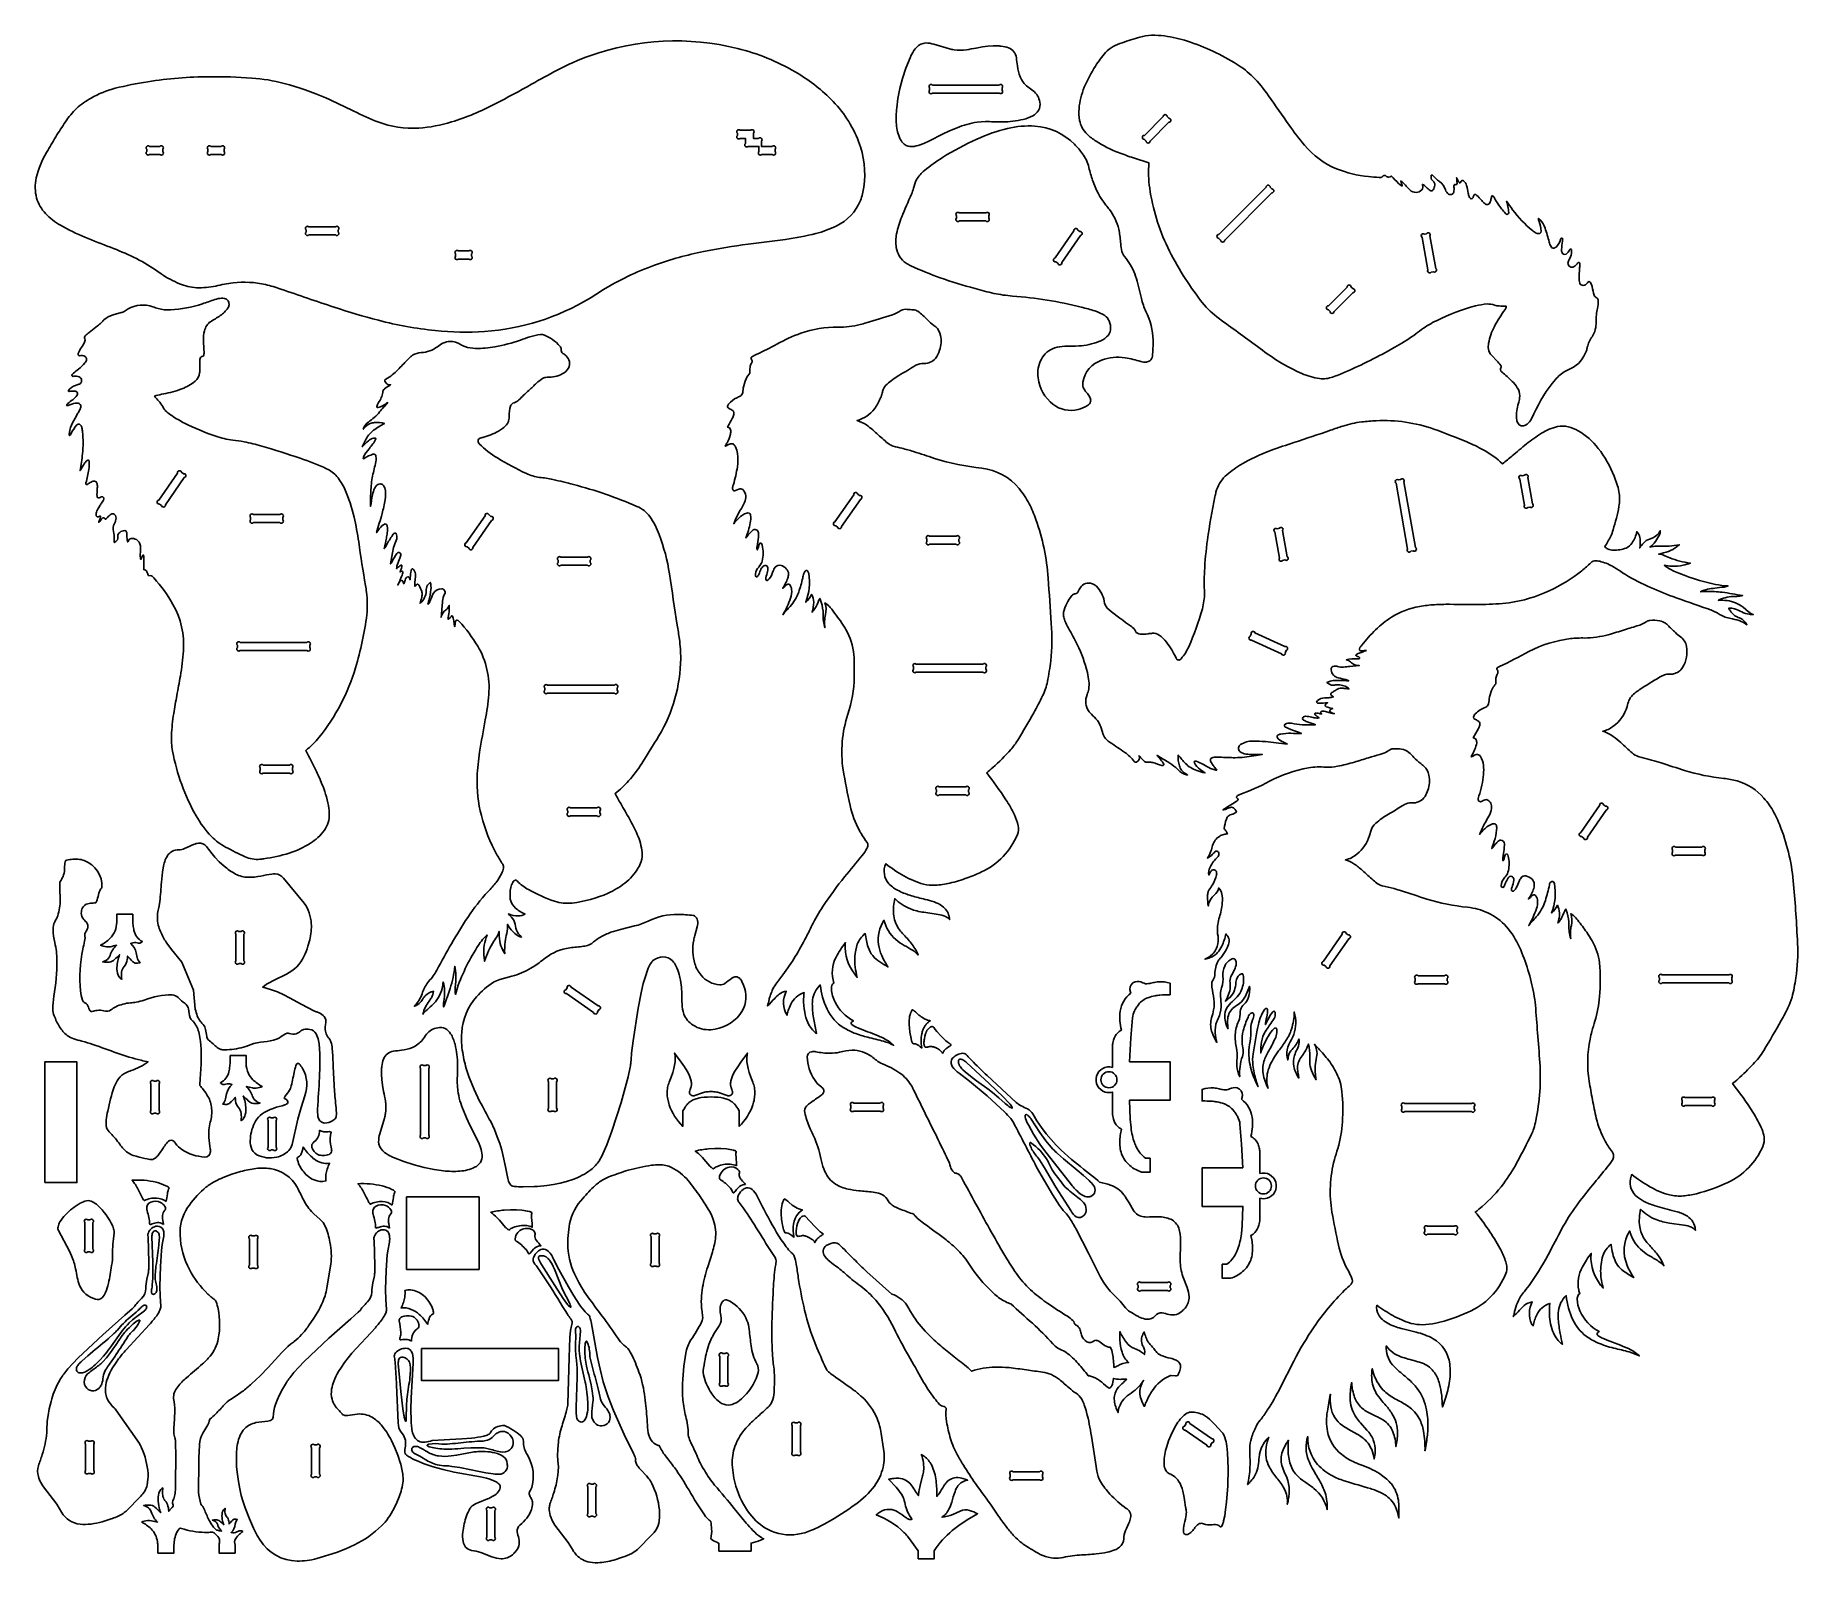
# Model space of a CAD drawing. Extents: x 34.6 to 62, y 23.4 to 47.1.
import ezdxf

# ---------------------------------------------------------------- set-up
doc = ezdxf.new("R2010")
doc.units = 0
doc.header["$MEASUREMENT"] = 0
doc.layers.get('0').update_dxf_attribs({"linetype": 'CONTINUOUS'})

msp = doc.modelspace()

# ---------------------------------------------------------------- linework, layer by layer
for points in [[(55.565, 44.932, 0.472542), (55.505, 44.927, -0.22285), (55.456, 44.912, 0.001624), (55.288, 44.926, -0.068121), (54.793, 45.048, -0.12294), (54.294, 45.415, -0.02381), (54.055, 45.727, 0.001574), (53.737, 46.181, 0.042264), (53.492, 46.477, 0.057419), (53.247, 46.67, 0.061287), (52.475, 47.031, 0.042216), (52.119, 47.112, 0.038891), (51.918, 47.122, 0.053878), (51.736, 47.092, 0.024246), (51.461, 47.005, 0.039203), (51.32, 46.948, 0.093957), (51.205, 46.855, 0.045786), (51.047, 46.643, 0.044522), (50.873, 46.315, 0.075403), (50.791, 45.984, 0.062755), (50.8, 45.8, 0.154552), (50.916, 45.586, 0.054283), (51.056, 45.476, 0.050589), (51.403, 45.301, 0.012561), (51.638, 45.216), (51.877, 45.14, 0.056962), (51.89, 44.745, 0.077991), (52.17, 43.826, 0.031223), (52.411, 43.392, 0.021695), (52.679, 43.004, 0.066128), (52.932, 42.75, 0.012098), (53.111, 42.616, -0.002903), (53.716, 42.174, 0.051664), (54.251, 41.868, 0.066066), (54.527, 41.789, 0.116399), (54.731, 41.813, 0.018336), (54.922, 41.888, 0.02908), (55.696, 42.276, 0.025635), (55.991, 42.46, 0.007028), (56.113, 42.551, -0.046863), (56.346, 42.688, -0.049175), (56.952, 42.919, -0.041508), (57.131, 42.948, -0.094251), (57.247, 42.929, 0.043478), (57.319, 42.917, 0.002725), (57.429, 42.912, -0.170198), (57.41, 42.862, 0.034561), (57.245, 42.598, 0.075272), (57.154, 42.336, 0.078691), (57.152, 42.248, 0.149428), (57.203, 42.148), (57.284, 42.067, -0.036385), (57.344, 41.993, -0.259667), (57.341, 41.942, 0.278525), (57.347, 41.906, 0.074068), (57.38, 41.875, -0.021462), (57.54, 41.726, -0.070209), (57.617, 41.618, -0.156754), (57.636, 41.485, -0.042814), (57.617, 41.405, 0.083035), (57.589, 41.168, 0.099043), (57.607, 41.1, 0.410108), (57.729, 41.064, 0.121168), (57.804, 41.138, 0.044531), (57.858, 41.241, -0.071518), (58.193, 41.775, -0.083569), (58.349, 41.905, -0.017319), (58.433, 41.945, 0.199218), (58.674, 42.221, 0.033314), (58.688, 42.277, -0.093942), (58.762, 42.438, 0.043112), (58.804, 42.522, 0.07813), (58.824, 42.641, -0.010511), (58.83, 42.781, -0.045257), (58.847, 42.879, 0.050349), (58.856, 43, 0.219237), (58.837, 43.041, -0.050899), (58.811, 43.059, -0.141018), (58.784, 43.114, 0.034098), (58.751, 43.252, 0.04051), (58.736, 43.284, 0.540897), (58.698, 43.286, -0.124694), (58.658, 43.246, -0.224341), (58.593, 43.243, -0.20451), (58.57, 43.273, -0.08534), (58.56, 43.35, -0.022348), (58.568, 43.49, 0.004974), (58.571, 43.559, 0.092324), (58.572, 43.582, 0.465358), (58.55, 43.591, 0.142161), (58.529, 43.57, -0.140197), (58.465, 43.522, -0.573079), (58.389, 43.596, -0.097038), (58.416, 43.655, 0.11842), (58.443, 43.761, 0.177577), (58.441, 43.792, 0.309517), (58.426, 43.798, 0.161792), (58.413, 43.784, -0.100321), (58.357, 43.724, -0.478851), (58.295, 43.747, -0.115052), (58.289, 43.795, -0.031602), (58.301, 43.925, 0.072918), (58.306, 43.958, 0.578926), (58.282, 43.968, 0.123345), (58.271, 43.947, -0.130178), (58.203, 43.833, -0.108216), (58.172, 43.816, -0.318296), (58.124, 43.839, -0.094082), (58.095, 43.909, 0.021518), (58.032, 44.128, 0.09786), (57.957, 44.255, 0.03274), (57.93, 44.28, 0.121912), (57.94, 44.229, -0.083977), (57.969, 44.081, -0.265467), (57.949, 44.045, -0.227759), (57.894, 44.049, -0.073492), (57.835, 44.091, -0.063951), (57.528, 44.412, -0.001993), (57.432, 44.543, -0.065814), (57.454, 44.46, -0.033038), (57.468, 44.369, -0.636537), (57.426, 44.345, -0.1072), (57.415, 44.355, -0.02213), (57.302, 44.499, -0.035849), (57.246, 44.594, 0.147773), (57.212, 44.631, 0.117008), (57.195, 44.588, -0.065461), (57.174, 44.521, -0.186611), (57.143, 44.495, -0.236214), (57.094, 44.507, -0.068673), (57.047, 44.553, 0.019958), (56.97, 44.635, 0.052886), (56.954, 44.647, 0.456459), (56.919, 44.624, -0.036884), (56.914, 44.602, -0.319333), (56.883, 44.583, -0.244637), (56.85, 44.615, -0.054525), (56.838, 44.67, 0.026472), (56.811, 44.789, 0.168091), (56.763, 44.861, 0.460719), (56.724, 44.851), (56.72, 44.836, -0.371112), (56.702, 44.829, -0.176591), (56.68, 44.863, 0.077651), (56.663, 44.902, 0.04134), (56.657, 44.909, -0.077471), (56.66, 44.869, -0.024305), (56.665, 44.824, -0.387706), (56.645, 44.8, 0.04491), (56.627, 44.803, 0.281354), (56.619, 44.795, 0.124384), (56.616, 44.765, -0.072041), (56.612, 44.686, -0.534247), (56.532, 44.656, -0.168584), (56.485, 44.721, 0.199715), (56.391, 44.85, -0.036089), (56.284, 44.947, 0.100537), (56.273, 44.953, 0.324624), (56.26, 44.944, 0.074546), (56.263, 44.933, -0.02832), (56.261, 44.901, 0.217003), (56.278, 44.869, -0.080053), (56.31, 44.837, -0.174452), (56.318, 44.793, -0.120196), (56.292, 44.72, -0.413352), (56.244, 44.711, -0.05516), (56.215, 44.736, -0.039078), (56.158, 44.786, 0.087231), (56.125, 44.806, 0.316019), (56.127, 44.793, -0.317179), (56.117, 44.721, -0.217836), (56.029, 44.681, -0.214543), (55.932, 44.719, 0.00346), (55.819, 44.838, 0.077735), (55.79, 44.857, 0.105778), (55.802, 44.817, -0.064046), (55.813, 44.791, -0.174397), (55.81, 44.778, -0.098785), (55.754, 44.822, 0.010363), (55.644, 44.934, -0.192388), (55.606, 44.919, -0.226857)], [(36.442, 43.478, 0.043949), (36.104, 43.674, 0.018249), (35.744, 43.828, -0.0052), (35.348, 43.985, -0.034793), (34.967, 44.171, -0.071755), (34.736, 44.352, -0.120399), (34.596, 44.594, -0.119099), (34.592, 44.905, -0.081907), (34.752, 45.302, -0.004649), (34.895, 45.545, -0.01167), (35.045, 45.778, -0.0538), (35.218, 45.985, -0.058055), (35.442, 46.146, -0.070925), (35.819, 46.298, -0.026154), (36.323, 46.4, -0.038412), (37.28, 46.478, -0.02244), (37.94, 46.457, -0.046675), (38.442, 46.374, -0.041268), (39.091, 46.148, -0.011292), (39.526, 45.943, 0.021315), (39.898, 45.776, 0.109476), (40.533, 45.68, 0.058378), (41.043, 45.776, 0.046188), (41.722, 46.056, 0.008532), (42.287, 46.362, -0.006303), (42.682, 46.578, -0.03728), (43.193, 46.805, -0.147404), (45.486, 46.917, -0.071157), (46.379, 46.556, -0.063535), (46.937, 46.129, -0.103883), (47.367, 45.473, -0.125822), (47.448, 44.764, -0.058409), (47.396, 44.557, -0.186899), (47.02, 44.159, -0.053724), (46.704, 44.043, -0.029719), (46.229, 43.952), (45.65, 43.876, 0.016937), (44.958, 43.762, 0.037032), (44.197, 43.551, 0.052186), (43.38, 43.158, -0.00447), (43.188, 43.035, -0.119641), (41.555, 42.521, -0.042166), (40.789, 42.535, -0.039221), (39.908, 42.694, -0.016725), (39.219, 42.898, -0.00324), (38.39, 43.18, 0.027526), (38.152, 43.25, 0.084054), (37.649, 43.275, 0.027759), (37.38, 43.227, -0.066396), (37.081, 43.201, -0.080063), (36.816, 43.262, -0.052876), (36.531, 43.416, -0.008373)], [(50.182, 46.084, 0.184781), (50.08, 46.259, 0.011254), (49.995, 46.322, -0.136454), (49.877, 46.477, -0.060758), (49.833, 46.646, -0.002191), (49.819, 46.772, 0.26826), (49.696, 46.926, 0.07219), (49.582, 46.953, 0.020381), (49.523, 46.957), (49.455, 46.956), (49.377, 46.951), (49.29, 46.94), (49.192, 46.924, -0.008983), (49.042, 46.895, -0.07392), (48.85, 46.896, -0.020643), (48.78, 46.91), (48.536, 46.983, 0.078568), (48.411, 47.002, 0.192811), (48.269, 46.937, 0.07529), (48.192, 46.826, 0.019181), (48.166, 46.771), (48.102, 46.612), (48.05, 46.451), (48.009, 46.293), (47.978, 46.14), (47.959, 45.996, 0.044501), (47.953, 45.737, 0.08879), (48.013, 45.509, 0.107011), (48.077, 45.429, 0.188625), (48.201, 45.393, 0.071924), (48.323, 45.42, 0.017438), (48.378, 45.441), (48.469, 45.483), (48.671, 45.584), (48.78, 45.637), (48.896, 45.686, -0.059152), (49.207, 45.772), (49.273, 45.779), (49.339, 45.782), (49.373, 45.782, 0.016769), (49.601, 45.775, 0.054486), (49.925, 45.815, 0.057388), (50.072, 45.872, 0.122302), (50.16, 45.952, 0.205506)], [(48.47, 46.304), (48.47, 46.268, 1), (48.514, 46.223), (49.551, 46.223, 1), (49.595, 46.268), (49.595, 46.304, 1), (49.551, 46.348), (48.514, 46.348, 1)], [(51.807, 45.504), (51.833, 45.478, 1), (51.896, 45.478), (52.187, 45.77, 1), (52.187, 45.832), (52.161, 45.858, 1), (52.098, 45.858), (51.807, 45.567, 1)], [(45.527, 45.646), (45.689, 45.646, -1), (45.733, 45.602), (45.733, 45.521), (45.814, 45.521, -1), (45.858, 45.477), (45.858, 45.396), (46.025, 45.396, -1), (46.069, 45.351), (46.069, 45.315, -1), (46.025, 45.271), (45.863, 45.271, -1), (45.819, 45.315), (45.819, 45.396), (45.652, 45.396, -1), (45.608, 45.44), (45.608, 45.521), (45.527, 45.521, -1), (45.483, 45.565), (45.483, 45.602, -1)], [(48.188, 44.652, 0.005788), (48.036, 44.3, 0.04105), (47.957, 44.039, 0.080681), (47.951, 43.826, 0.205977), (48.107, 43.581, 0.045633), (48.177, 43.541, 0.024714), (48.635, 43.356, 0.019689), (49.176, 43.188, 0.014897), (49.468, 43.113, 0.031658), (49.76, 43.071, -0.040976), (50.826, 42.899, -0.01316), (51.038, 42.839, -0.054976), (51.194, 42.767, -0.154932), (51.257, 42.685, -0.144626), (51.281, 42.548, -0.175825), (51.22, 42.435, -0.099375), (51.1, 42.363, -0.072382), (50.789, 42.296, -0.016027), (50.571, 42.29, 0.062085), (50.414, 42.265, 0.198695), (50.206, 42.089, 0.162273), (50.155, 41.801, 0.193611), (50.386, 41.39, 0.234306), (50.776, 41.31, 0.074764), (50.922, 41.371, 0.197809), (50.971, 41.433, 0.189058), (50.961, 41.496, 0.050269), (50.921, 41.555, -0.029541), (50.869, 41.627, -0.189313), (50.851, 41.733, -0.273344), (51.141, 42.075, -0.126468), (51.51, 42.111, -0.037935), (51.75, 42.053, 0.078528), (51.837, 42.045, 0.124111), (51.893, 42.066, 0.210924), (51.931, 42.138, 0.022805), (51.942, 42.387, 0.113445), (51.83, 42.831, -0.045804), (51.761, 43.031), (51.705, 43.262, 0.073707), (51.587, 43.56, 0.03925), (51.5, 43.683, -0.127436), (51.451, 43.796, -0.025077), (51.438, 43.908, 0.032606), (51.408, 44.111, 0.107501), (51.264, 44.414, 0.017551), (51.209, 44.483, -0.087371), (51.002, 44.869, -0.025339), (50.945, 45.068, 0.101212), (50.845, 45.282, 0.048029), (50.72, 45.428, 0.184975), (50.106, 45.711, 0.074535), (49.682, 45.675, 0.050622), (49.206, 45.51, 0.03268), (48.669, 45.223, 0.031792), (48.389, 45.021, 0.086048), (48.268, 44.88, 0.069194), (48.219, 44.745, -0.034224)], [(36.351, 45.396), (36.513, 45.396, -1), (36.557, 45.351), (36.557, 45.315, -1), (36.513, 45.271), (36.351, 45.271, -1), (36.307, 45.315), (36.307, 45.351, -1)], [(37.302, 45.396), (37.464, 45.396, -1), (37.508, 45.351), (37.508, 45.315, -1), (37.464, 45.271), (37.302, 45.271, -1), (37.258, 45.315), (37.258, 45.351, -1)], [(53.698, 44.762), (52.965, 44.029, 1), (52.965, 43.967), (52.991, 43.941, 1), (53.054, 43.941), (53.787, 44.674, 1), (53.787, 44.736), (53.761, 44.762, 1)], [(48.888, 44.318), (48.888, 44.281, 1), (48.932, 44.237), (49.344, 44.237, 1), (49.388, 44.281), (49.388, 44.318, 1), (49.344, 44.362), (48.932, 44.362, 1)], [(38.828, 44.146), (39.239, 44.146, -1), (39.283, 44.101), (39.283, 44.065, -1), (39.239, 44.021), (38.828, 44.021, -1), (38.783, 44.065), (38.783, 44.101, -1)], [(50.712, 44.084), (50.42, 43.663, 1), (50.431, 43.602), (50.461, 43.581, 1), (50.523, 43.592), (50.814, 44.012, 1), (50.803, 44.074), (50.773, 44.095, 1)], [(56.12, 43.982), (56.211, 43.478, 1), (56.263, 43.443), (56.299, 43.449, 1), (56.334, 43.5), (56.243, 44.004, 1), (56.192, 44.039), (56.156, 44.033, 1)], [(41.149, 43.646), (41.311, 43.646, 1), (41.355, 43.69), (41.355, 43.726, 1), (41.311, 43.771), (41.149, 43.771, 1), (41.105, 43.726), (41.105, 43.69, 1)], [(36.319, 38.766, 0.095816), (36.331, 38.733, 0.074993), (36.339, 38.725, -0.218996), (36.379, 38.724, -0.095167), (36.42, 38.692, -0.053438), (36.715, 38.282, -0.14535), (36.878, 37.561, -0.028956), (36.83, 37.168, -0.005522), (36.775, 36.867, 0.006318), (36.726, 36.586, 0.028773), (36.692, 36.246, 0.048976), (36.708, 36.001, 0.07985), (37.073, 34.998, 0.060537), (37.313, 34.674, 0.079086), (37.532, 34.512, 0.011573), (37.834, 34.361, 0.13375), (38.066, 34.323, 0.020815), (38.124, 34.33, 0.040692), (38.521, 34.418, 0.062353), (38.849, 34.57, 0.092105), (39.067, 34.772, 0.167821), (39.144, 35.027, 0.033822), (39.137, 35.111, 0.054737), (39.041, 35.463, 0.021849), (38.944, 35.686, 0.007313), (38.779, 36.012, 0.049451), (38.985, 36.218, 0.097663), (39.551, 37.296, 0.041192), (39.726, 38.118, 0.06018), (39.721, 38.47, 0.009833), (39.707, 38.573, -0.006092), (39.6, 39.251, 0.020295), (39.529, 39.637, 0.047215), (39.385, 40.071, 0.063203), (39.263, 40.268, 0.111532), (39.102, 40.388, 0.026717), (38.69, 40.552, 0.009504), (38.093, 40.741, 0.021715), (37.82, 40.807, 0.016397), (37.643, 40.832, -0.048691), (37.382, 40.895, -0.036248), (36.896, 41.095, -0.029109), (36.697, 41.213, -0.017176), (36.618, 41.272, -0.085201), (36.57, 41.329, 0.024715), (36.511, 41.422, 0.024807), (36.449, 41.489, -0.04084), (36.43, 41.514, -0.205737), (36.452, 41.526, -0.018216), (36.568, 41.55, 0.043688), (36.855, 41.631, 0.072778), (37.059, 41.747, 0.19757), (37.128, 41.878, 0.040996), (37.131, 41.949, 0.003107), (37.131, 42.056, -0.120974), (37.145, 42.114, -0.159708), (37.165, 42.132, -0.058556), (37.191, 42.14, 0.083041), (37.198, 42.2, -0.005976), (37.189, 42.376, -0.067909), (37.203, 42.531, -0.075212), (37.239, 42.615, -0.10325), (37.296, 42.671, 0.016394), (37.45, 42.768, 0.078168), (37.567, 42.882, 0.107064), (37.588, 42.936, 0.391234), (37.514, 43.033, 0.071232), (37.467, 43.037, 0.075225), (37.364, 43.017, -0.007461), (37.172, 42.95, -0.060746), (36.676, 42.856, -0.089836), (36.483, 42.878, -0.022613), (36.404, 42.905, 0.215682), (36.017, 42.871, 0.02234), (35.957, 42.833, -0.049527), (35.909, 42.813), (35.784, 42.78, 0.101395), (35.643, 42.701, 0.026856), (35.604, 42.66, -0.031627), (35.544, 42.606), (35.411, 42.507, 0.052199), (35.351, 42.451, 0.299828), (35.346, 42.406, -0.156841), (35.346, 42.369, -0.077227), (35.318, 42.311, 0.019178), (35.262, 42.221, 0.042434), (35.242, 42.177, 0.201865), (35.247, 42.151, 0.280055), (35.263, 42.145, -0.216956), (35.351, 42.13, -0.214003), (35.373, 42.091, -0.175325), (35.347, 42.032, -0.041328), (35.247, 41.936, 0.005071), (35.17, 41.871, 0.096947), (35.147, 41.85, 0.440139), (35.154, 41.826, 0.184973), (35.174, 41.824, -0.13039), (35.26, 41.816, -0.302127), (35.295, 41.764, -0.279955), (35.273, 41.71, -0.067393), (35.255, 41.7, -0.020218), (35.199, 41.682, 0.148736), (35.091, 41.605, 0.304116), (35.091, 41.593, 0.304116), (35.102, 41.588, -0.057256), (35.182, 41.596, -0.183471), (35.22, 41.581, -0.336207), (35.225, 41.534, -0.093975), (35.157, 41.46, 0.010768), (35.082, 41.403, 0.135226), (35.061, 41.371, 0.211645), (35.087, 41.372, -0.062615), (35.198, 41.407, -0.060972), (35.24, 41.407, -0.163249), (35.275, 41.388, -0.183357), (35.283, 41.357, -0.097747), (35.267, 41.304, -0.025023), (35.234, 41.245, 0.003797), (35.154, 41.1, 0.091572), (35.105, 40.949, 0.070734), (35.108, 40.901, 0.130312), (35.133, 40.935, -0.078542), (35.222, 41.069, -0.235724), (35.261, 41.079, -0.150607), (35.28, 41.064, -0.127587), (35.301, 41.022, -0.038908), (35.308, 40.963, -0.055536), (35.31, 40.621, -0.021613), (35.273, 40.361), (35.32, 40.44, -0.027598), (35.357, 40.492, -0.048062), (35.381, 40.516, -0.518481), (35.413, 40.508, -0.085893), (35.415, 40.475, -0.049411), (35.409, 40.38, -0.033118), (35.362, 40.168, 0.179453), (35.367, 40.146, 0.259467), (35.381, 40.145, 0.078898), (35.411, 40.164, -0.059687), (35.476, 40.195, -0.242789), (35.517, 40.188, -0.153887), (35.539, 40.139, -0.056215), (35.538, 40.066, 0.029849), (35.535, 39.962, 0.643021), (35.582, 39.942, -0.32615), (35.626, 39.951, -0.327713), (35.64, 39.919, -0.123703), (35.605, 39.853, 0.051324), (35.572, 39.802, 0.044607), (35.532, 39.734, 0.164112), (35.524, 39.659, 0.415618), (35.556, 39.642, -0.012072), (35.578, 39.65, -0.127513), (35.59, 39.65, -0.124142), (35.579, 39.602), (35.569, 39.579, 0.059832), (35.562, 39.555, 0.048074), (35.599, 39.598, -0.063431), (35.618, 39.62, -0.107144), (35.635, 39.627, -0.276164), (35.649, 39.621, 0.08354), (35.658, 39.608, 0.281542), (35.669, 39.607, 0.110862), (35.696, 39.631, -0.035105), (35.754, 39.682, -0.244789), (35.801, 39.685, -0.184927), (35.823, 39.66, -0.192746), (35.824, 39.581, -0.054575), (35.804, 39.537, 0.180076), (35.793, 39.415, -0.04595), (35.8, 39.293, 0.072881), (35.807, 39.241, 0.311275), (35.814, 39.247, -0.114641), (35.838, 39.269, 0.201899), (35.858, 39.303, 0.035248), (35.857, 39.344, -0.228913), (35.889, 39.4, -0.136638), (35.966, 39.429, -0.33239), (35.989, 39.412, -0.094938), (35.999, 39.368, 0.029527), (36.004, 39.283, 0.038184), (36.012, 39.251, 0.203815), (36.019, 39.258, -0.297837), (36.066, 39.304, -0.195538), (36.146, 39.287, -0.242876), (36.209, 39.193, -0.040777), (36.209, 39.125, 0.0158), (36.208, 38.999, 0.241284), (36.216, 38.98, 0.064308), (36.226, 38.997, -0.04474), (36.241, 39.035, -0.099132), (36.254, 39.05, -0.091287), (36.262, 39.012, -0.006054), (36.26, 38.821, -0.277732), (36.311, 38.788, -0.07016)], [(54.956, 43.211), (54.665, 42.92, 1), (54.665, 42.858), (54.691, 42.832, 1), (54.754, 42.832), (55.045, 43.123, 1), (55.045, 43.186), (55.019, 43.211, 1)], [(47.379, 34.768, -0.072368), (47.235, 35.156, -0.013019), (47.126, 35.713, -0.116204), (47.2, 36.575, 0.073879), (47.299, 37.152, 0.02178), (47.293, 37.5, 0.113228), (47.17, 37.892, 0.019313), (47.127, 37.961, 0.010285), (46.949, 38.208, 0.049822), (46.9, 38.26, 0.02213), (46.844, 38.306, -0.137475), (46.853, 38.122, 0.09706), (46.843, 37.918, -0.080757), (46.816, 38.129, 0.080103), (46.786, 38.315, 0.016507), (46.766, 38.375, 0.058574), (46.751, 38.35, -0.04715), (46.687, 38.217, -0.039815), (46.644, 38.16, 0.081273), (46.669, 38.315, 0.107299), (46.637, 38.437, -0.101159), (46.546, 38.315, 0.133809), (46.592, 38.763, 0.104396), (46.574, 38.801, 0.4885), (46.537, 38.799, 0.073098), (46.517, 38.762, 0.034147), (46.498, 38.691, -0.030418), (46.436, 38.473, -0.093737), (46.303, 38.251, -0.010797), (46.246, 38.186, 0.011618), (46.19, 38.121, 0.04554), (46.311, 38.378, 0.110313), (46.326, 38.514, 0.102475), (46.299, 38.587, 0.330465), (46.266, 38.596, 0.128215), (46.227, 38.569), (46.208, 38.549, -0.056296), (46.187, 38.532, 0.05712), (46.266, 38.69, 0.063771), (46.278, 38.751, 0.204711), (46.244, 38.836, 0.1186), (46.165, 38.887, 0.317363), (46.07, 38.858, 0.087814), (46.036, 38.793, -0.086223), (45.977, 38.676, -0.115707), (45.946, 38.651, -0.375476), (45.929, 38.656, -0.193366), (45.925, 38.695, 0.006299), (45.954, 38.792, 0.15773), (45.949, 38.866, 0.45588), (45.895, 38.881, 0.121773), (45.85, 38.826, 0.025354), (45.821, 38.755, -0.091876), (45.795, 38.715, -0.644123), (45.766, 38.726, -0.192504), (45.796, 38.838, -0.021205), (45.834, 38.883, 0.099279), (45.868, 38.951, 0.134086), (45.869, 39.204, 0.148282), (45.852, 39.232, 0.394868), (45.834, 39.23, 0.087766), (45.815, 39.192, -0.019707), (45.803, 39.147, -0.066465), (45.793, 39.127, -0.101817), (45.789, 39.18, 0.005332), (45.81, 39.325, 0.032812), (45.812, 39.378, 0.156324), (45.791, 39.432, 0.364394), (45.731, 39.439, 0.075758), (45.666, 39.377, -0.004678), (45.615, 39.315, 0.04602), (45.684, 39.547, 0.072516), (45.689, 39.665, 0.251245), (45.665, 39.701, 0.181791), (45.628, 39.7, 0.107855), (45.504, 39.623, 0.048237), (45.426, 39.534, -0.025583), (45.527, 39.743, 0.036002), (45.594, 39.865, 0.11715), (45.614, 39.969, 0.200358), (45.566, 40.064, 0.272059), (45.508, 40.072), (45.455, 40.049, -0.154473), (45.427, 40.045, -0.187571), (45.416, 40.054, -0.199731), (45.409, 40.098, -0.029204), (45.422, 40.143, 0.03816), (45.483, 40.418, 0.063897), (45.484, 40.625, 0.069224), (45.454, 40.729, 0.119133), (45.423, 40.768, 0.20942), (45.378, 40.776, 0.100137), (45.321, 40.749, -0.131398), (45.296, 40.739, -0.048161), (45.323, 40.793, 0.073856), (45.376, 40.924, 0.076446), (45.379, 40.992, 0.160887), (45.362, 41.022, 0.128942), (45.331, 41.033, -0.119306), (45.338, 41.055, 0.013318), (45.403, 41.167, 0.058599), (45.429, 41.233, 0.157944), (45.426, 41.275, 0.110707), (45.413, 41.292, 0.041932), (45.358, 41.323, -0.20133), (45.332, 41.352, -0.147883), (45.334, 41.371, -0.074235), (45.348, 41.394, -0.115424), (45.474, 41.491, 0.025639), (45.528, 41.517, 0.239771), (45.566, 41.573), (45.576, 41.639, -0.049589), (45.619, 41.786, -0.090983), (45.679, 41.874, -0.033442), (45.68, 41.963, -0.107902), (45.703, 42.026, 0.175256), (45.71, 42.075, 0.062824), (45.697, 42.1, -0.395309), (45.707, 42.128, -0.026388), (45.786, 42.166, 0.017821), (46.098, 42.326, -0.038158), (46.468, 42.492, -0.087709), (47.047, 42.587, 0.064684), (47.392, 42.63, 0.012478), (47.484, 42.655, 0.001256), (47.894, 42.781, 0.078682), (48.024, 42.845, -0.153023), (48.121, 42.864, 0.00732), (48.218, 42.857, -0.123438), (48.286, 42.835, -0.04468), (48.362, 42.776, -0.006183), (48.459, 42.68, 0.021229), (48.565, 42.593, -0.173316), (48.64, 42.459, -0.124233), (48.626, 42.23, -0.105892), (48.559, 42.1, -0.23034), (48.384, 42.025, 0.138003), (48.257, 41.996, 0.001332), (47.992, 41.836, 0.04333), (47.808, 41.703, 0.107282), (47.748, 41.619, 0.042863), (47.733, 41.562, -0.04307), (47.708, 41.49, -0.063856), (47.614, 41.321, -0.162699), (47.342, 41.138, -0.08012), (47.488, 41.068, -0.035438), (47.586, 40.992, -0.002832), (47.757, 40.838, 0.030554), (47.84, 40.771, 0.073925), (47.906, 40.74, 0.01298), (48.038, 40.707, -0.012643), (48.22, 40.656, -0.003217), (48.546, 40.549, 0.050106), (49.282, 40.397, -0.190981), (49.86, 40.08, -0.060071), (50.016, 39.845, -0.033689), (50.121, 39.6, -0.070329), (50.312, 38.69, 0.000867), (50.361, 37.985, -0.045678), (50.352, 37.406, -0.017739), (50.3, 37.082, -0.063722), (50.226, 36.861, -0.013917), (50.087, 36.597, -0.005028), (49.839, 36.172, -0.037354), (49.733, 36.028, -0.02405), (49.452, 35.746, -0.011954), (49.357, 35.665, -0.020298), (49.656, 35.247, -0.030212), (49.788, 35.013, -0.052109), (49.847, 34.844, -0.150271), (49.834, 34.707, -0.187965), (49.278, 34.126, -0.028023), (49.056, 34.034, -0.02766), (48.783, 33.951, -0.043257), (48.558, 33.918, -0.067309), (48.374, 33.936, -0.060689), (48.071, 34.064, -0.039676), (47.79, 34.252, 0.299532), (47.836, 33.942, 0.087), (47.995, 33.83, 0.045821), (48.188, 33.756, 0.011316), (48.4, 33.699, -0.010703), (48.539, 33.66, -0.074593), (48.667, 33.596, -0.174765), (48.772, 33.436, -0.037408), (48.78, 33.385, 0.113296), (48.717, 33.432, 0.068641), (48.602, 33.466), (48.379, 33.498, -0.047579), (48.171, 33.551, -0.109363), (47.929, 33.712, 0.076069), (47.91, 33.471, 0.12384), (47.988, 33.248, 0.039931), (48.12, 33.094, -0.044461), (48.241, 32.938, -0.048674), (48.291, 32.835, 0.073284), (48.205, 32.908, 0.011531), (48.077, 32.983, -0.042965), (47.944, 33.075, -0.149929), (47.76, 33.376, 0.167713), (47.676, 32.997, 0.073265), (47.726, 32.825, 0.03001), (47.776, 32.728, 0.012807), (47.823, 32.65, 0.010715), (47.698, 32.728, -0.178967), (47.515, 32.955, -0.039776), (47.487, 33.062, -0.013692), (47.47, 33.168, 0.14529), (47.347, 33.001, 0.073676), (47.31, 32.812, 0.090771), (47.347, 32.487, -0.17418), (47.157, 32.944, -0.04076), (47.161, 33.027, 0.046058), (47.016, 32.801, 0.203272), (46.984, 32.4, 0.19202), (46.961, 32.38, 0.154062), (46.944, 32.303, 0.103542), (47.002, 32.101, 0.154317), (47.286, 31.812, 0.083761), (47.255, 31.791, 0.389363), (47.262, 31.754, 0.067936), (47.355, 31.703, -0.001676), (47.659, 31.584, -0.040309), (47.824, 31.502, -0.06865), (47.909, 31.432, 0.061537), (47.755, 31.495, 0.006694), (47.511, 31.557, -0.026967), (47.3, 31.623, -0.041157), (47.138, 31.703, -0.144989), (46.876, 31.996, -0.089004), (46.772, 32.37, 0.178602), (46.652, 32.137, 0.039721), (46.648, 32.054, 0.038641), (46.67, 31.834, 0.00965), (46.713, 31.617, -0.13299), (46.578, 31.784, -0.064005), (46.529, 31.947, -0.05419), (46.513, 32.155, -0.018679), (46.519, 32.252, 0.198126), (46.313, 32.069, 0.041469), (46.275, 31.973, 0.016575), (46.255, 31.898, -0.261117), (46.244, 32.273, 0.11613), (46.135, 32.228, 0.032512), (46.063, 32.161, -0.008994), (45.952, 32.045, 0.03751), (45.975, 32.144, -0.033272), (45.991, 32.196, -0.003632), (46.025, 32.284, -0.051996), (46.08, 32.381), (46.191, 32.529, 0.039199), (46.553, 33.112, 0.003776), (46.641, 33.294, -0.030703), (46.812, 33.59, -0.02348), (47.15, 34.05, -0.002814), (47.422, 34.382, 0.043735), (47.497, 34.491, 0.187406), (47.508, 34.562, 0.069781), (47.499, 34.582, -0.013916), (47.407, 34.72, -0.012968)], [(41.094, 37.931, 0.020055), (41.1, 38.002, -0.060136), (41.107, 38.025, -0.279762), (41.126, 38.037, -0.168932), (41.161, 38.016, -0.051067), (41.449, 37.635, -0.155047), (41.621, 36.88, -0.027928), (41.567, 36.487, 0.007238), (41.479, 35.987, 0.028967), (41.44, 35.603, 0.074267), (41.508, 35, 0.066044), (41.749, 34.391, 0.007906), (41.838, 34.246, -0.162679), (41.849, 34.185, -0.070518), (41.823, 34.105, -0.057693), (41.736, 33.963, -0.026489), (41.611, 33.82, 0.042284), (41.294, 33.419, 0.018242), (41.042, 33.011, 0.004023), (40.813, 32.599, -0.060794), (40.69, 32.427, 0.086601), (40.594, 32.256, -0.090637), (40.492, 32.071, -0.02392), (40.463, 32.039, 0.188182), (40.593, 32.146, -0.175135), (40.717, 32.256, -0.023184), (40.763, 32.272, -0.118251), (40.729, 32.172, -0.031794), (40.694, 32.118, 0.026785), (40.637, 32.026, 0.077026), (40.599, 31.914, -0.067616), (40.644, 31.97, -0.008769), (40.736, 32.051, 0.156776), (40.895, 32.317, 0.033382), (40.912, 32.414, -0.079371), (40.934, 32.284, -0.054201), (40.922, 32.112, 0.053871), (40.918, 32.029, 0.038903), (40.932, 32.062, 0.009287), (41.021, 32.315, 0.050482), (41.093, 32.66, -0.069148), (41.11, 32.522, -0.028796), (41.101, 32.33, 0.067967), (41.105, 32.222, -0.036164), (41.146, 32.366, -0.058782), (41.489, 33.027, -0.049387), (41.564, 33.117, -0.026304), (41.596, 33.145, 0.124774), (41.547, 32.825, 0.020766), (41.557, 32.738, -0.073825), (41.702, 33.051, 0.009793), (41.758, 33.138, 0.084693), (41.782, 33.201, 0.019747), (41.791, 33.052, 0.082244), (41.839, 32.91, 0.019063), (41.869, 32.858, -0.036325), (41.875, 33.042, -0.026425), (41.901, 33.171, 0.066476), (41.911, 33.314, 0.096788), (42.047, 33.153, 0.116157), (42.132, 33.113, -0.026073), (42.085, 33.162, -0.15081), (42.038, 33.282, 0.138701), (41.99, 33.401, 0.056276), (41.926, 33.473, 0.093564), (42.079, 33.443, 0.139041), (42.185, 33.474, -0.116903), (42.039, 33.563, -0.168219), (41.956, 33.7, -0.083923), (41.963, 33.883, -0.066568), (41.994, 33.962, -0.142693), (42.037, 34.002), (42.046, 33.998, -0.047693), (42.065, 33.98, 0.054516), (42.238, 33.85, 0.038172), (42.644, 33.67, 0.108398), (42.916, 33.642, 0.073413), (43.474, 33.795, 0.05551), (43.735, 33.951, 0.090073), (43.944, 34.188, 0.049961), (43.99, 34.289, 0.094579), (44.003, 34.428, 0.082812), (43.929, 34.708, 0.025033), (43.807, 34.95, 0.004518), (43.672, 35.186, -0.00947), (43.584, 35.344, 0.049697), (43.793, 35.539, 0.044365), (43.998, 35.81, 0.001614), (44.263, 36.238, 0.132861), (44.603, 37.442, 0.036087), (44.582, 37.741, 0.008147), (44.549, 37.96, -0.001421), (44.429, 38.754, 0.05004), (44.269, 39.368, 0.065672), (44.122, 39.646, 0.131686), (43.924, 39.804, 0.038454), (42.937, 40.143, 0.009692), (42.619, 40.221, 0.030801), (42.41, 40.255, -0.082097), (42.205, 40.315, -0.023289), (41.755, 40.556, -0.062484), (41.474, 40.776, -0.224886), (41.455, 40.831, -0.22693), (41.476, 40.858, -0.063935), (41.531, 40.875, 0.056796), (41.772, 40.972, 0.022015), (41.835, 41.012, 0.086352), (41.912, 41.092, 0.078374), (41.93, 41.135, 0.057276), (41.937, 41.211, -0.066349), (41.958, 41.358, -0.262842), (42.015, 41.414, 0.125745), (42.09, 41.458, 0.013785), (42.161, 41.53, -0.016765), (42.244, 41.606, 0.008728), (42.363, 41.719, -0.036794), (42.458, 41.79, -0.132068), (42.527, 41.809, 0.121768), (42.764, 41.862, 0.149683), (42.86, 41.953, 0.340256), (42.823, 42.142, 0.038056), (42.772, 42.181, -0.293732), (42.747, 42.246, 0.147455), (42.742, 42.268, 0.061954), (42.726, 42.291, 0.077099), (42.609, 42.395, 0.062198), (42.486, 42.464, 0.092639), (42.427, 42.473, 0.046621), (42.261, 42.437, 0.014622), (42.116, 42.388, -0.039554), (41.716, 42.282, -0.041544), (41.417, 42.257, -0.077366), (41.251, 42.285, -0.056515), (41.181, 42.321, 0.126943), (41.021, 42.367, 0.122538), (40.91, 42.34, 0.046323), (40.823, 42.284, -0.151902), (40.571, 42.193, 0.116374), (40.438, 42.152, 0.045546), (40.404, 42.126, 0.026568), (40.352, 42.073, -0.014231), (40.211, 41.93, -0.092538), (40.02, 41.78, 0.371042), (40.008, 41.75, 0.244214), (40.055, 41.696, 0.09846), (40.096, 41.693, -0.168317), (40.085, 41.683, 0.048055), (40.002, 41.632, 0.206494), (39.974, 41.574, -0.101644), (39.952, 41.494, -0.027936), (39.909, 41.415), (39.894, 41.387, 0.042583), (39.883, 41.357, 0.343745), (39.891, 41.339, 0.169579), (39.898, 41.338, 0.080991), (39.978, 41.371, -0.014851), (40.053, 41.416, 0.010857), (39.925, 41.271, -0.065233), (39.751, 41.114, 0.135819), (39.68, 41.028, 0.044205), (39.672, 41.002, -0.131503), (39.78, 41.091, -0.094186), (39.845, 41.105, -0.090596), (40.001, 41.091, 0.033538), (39.831, 40.986, 0.101146), (39.715, 40.852, 0.029393), (39.656, 40.73, -0.021218), (39.752, 40.822, -0.11125), (39.83, 40.863, -0.064504), (39.851, 40.866, -0.206741), (39.866, 40.859, -0.213385), (39.866, 40.851, -0.091645), (39.82, 40.774, 0.02779), (39.767, 40.704), (39.712, 40.634, 0.077474), (39.676, 40.571, 0.042437), (39.67, 40.545, 0.157578), (39.686, 40.55, -0.067802), (39.822, 40.614, -0.49619), (39.869, 40.582, -0.082601), (39.861, 40.469, 0.01182), (39.811, 40.247, 0.024523), (39.795, 40.124, 0.018698), (39.784, 39.884, 0.01221), (39.786, 39.804, -0.016518), (39.815, 39.982, -0.051017), (39.847, 40.083, -0.097515), (39.883, 40.133, -0.221721), (39.95, 40.151, -0.178184), (39.985, 40.126, -0.093771), (40.004, 40.09, -0.112098), (40.014, 39.907, -0.023806), (39.963, 39.691, -0.005214), (39.877, 39.396, -0.052751), (39.967, 39.507, -0.09292), (40.002, 39.529, -0.404011), (40.039, 39.512, -0.09675), (40.043, 39.496, -0.06484), (40.043, 39.395, -0.017261), (40.03, 39.308, -0.009702), (39.997, 39.149, 0.042015), (40.034, 39.204, -0.031868), (40.125, 39.356, -0.028481), (40.148, 39.384, -0.238253), (40.173, 39.39, -0.180148), (40.18, 39.383, -0.108056), (40.191, 39.342, 0.007815), (40.194, 39.3, 0.062107), (40.123, 39.081), (40.095, 38.91, 0.04252), (40.113, 38.938, -0.025694), (40.192, 39.074, -0.314724), (40.228, 39.089, -0.314724), (40.254, 39.061, -0.098845), (40.241, 38.998, 0.016331), (40.199, 38.892, 0.078647), (40.19, 38.836, -0.048034), (40.225, 38.867, -0.080617), (40.258, 38.892, -0.094315), (40.268, 38.893, -0.318948), (40.272, 38.886, -0.115287), (40.266, 38.845, 0.017906), (40.243, 38.787, -0.134192), (40.269, 38.797, -0.357321), (40.285, 38.783, -0.141261), (40.283, 38.757, -0.025304), (40.247, 38.668, 0.007077), (40.208, 38.581, -0.077116), (40.234, 38.629, -0.108775), (40.252, 38.651, -0.441145), (40.285, 38.642, -0.068952), (40.299, 38.603, 0.080591), (40.31, 38.625, -0.058547), (40.337, 38.693, -0.268217), (40.368, 38.71, -0.235272), (40.383, 38.699, -0.061369), (40.393, 38.677, 0.04748), (40.398, 38.665, -0.011897), (40.411, 38.781, -0.058015), (40.423, 38.826, -0.439069), (40.446, 38.829, -0.154183), (40.457, 38.816, -0.039773), (40.477, 38.779, -0.092947), (40.484, 38.73, -0.026314), (40.472, 38.631, 0.087976), (40.474, 38.561, -0.169244), (40.508, 38.593, -0.264153), (40.532, 38.587, -0.119066), (40.541, 38.575, -0.013223), (40.579, 38.484, -0.107195), (40.585, 38.424, -0.019475), (40.58, 38.393, -0.01655), (40.553, 38.298, 0.098263), (40.581, 38.322, 0.186868), (40.65, 38.512, -0.210185), (40.685, 38.597, -0.008874), (40.713, 38.622, -0.099701), (40.722, 38.512, -0.037307), (40.691, 38.343, 0.013695), (40.677, 38.283, 0.101055), (40.706, 38.324, -0.005312), (40.754, 38.442, -0.303668), (40.893, 38.524, -0.507385), (40.938, 38.446, 0.091481), (40.903, 38.329, 0.010378), (40.894, 38.217, -0.004204), (40.881, 38.081, -0.08858), (40.918, 38.163, -0.104722), (40.958, 38.199, 0.158353), (41.006, 38.265, -0.053272), (41.007, 38.192, -0.024415), (40.989, 38.08, 0.088623), (40.988, 38.059, 0.089337), (40.991, 38.049, 0.108049), (41.022, 38.075, -0.011557), (41.048, 38.107, -0.176586), (41.064, 38.085, -0.034364), (41.074, 38.047, -0.01041), (41.086, 37.97, 0.023915)], [(55.256, 37.565, 0.110249), (55.224, 37.565, -0.069357), (55.167, 37.559, -0.254375), (55.148, 37.574, -0.195347), (55.155, 37.61, -0.057062), (55.187, 37.649, -0.030217), (55.399, 37.887, -0.049401), (55.646, 38.083, -0.098063), (56.084, 38.249, -0.03105), (56.315, 38.276, -0.015742), (56.548, 38.283, 0.005027), (57.06, 38.28, 0.026987), (57.473, 38.308, 0.079211), (58.095, 38.493, 0.058894), (58.602, 38.803, 0.023117), (58.743, 38.928, -0.200838), (58.82, 38.959, -0.055662), (58.904, 38.945, -0.068955), (59.102, 38.86, -0.011762), (59.235, 38.774, 0.035064), (59.622, 38.565, 0.020584), (60.016, 38.403, 0.005771), (60.544, 38.218, -0.041071), (60.706, 38.148, -0.005465), (60.766, 38.112, 0.085659), (60.943, 38.057, -0.045794), (61.079, 38.016, -0.056107), (61.168, 37.966, 0.194944), (61.03, 38.08, -0.035562), (60.98, 38.106, -0.096281), (60.919, 38.167, -0.02853), (60.886, 38.221, -0.11021), (60.976, 38.211, -0.030312), (61.088, 38.164, 0.053777), (61.207, 38.127, 0.047181), (61.268, 38.123, -0.07172), (61.193, 38.166), (61.107, 38.236, 0.139602), (60.859, 38.34, 0.051487), (60.721, 38.344, -0.055295), (60.772, 38.368, -0.086417), (61.015, 38.406, 0.046557), (61.1, 38.417, 0.01708), (60.783, 38.47, 0.030831), (60.546, 38.484, 0.017956), (60.447, 38.479, -0.06024), (60.557, 38.516, -0.023435), (60.671, 38.534, -0.0035), (60.813, 38.551, 0.077372), (60.876, 38.568, -0.042001), (60.679, 38.592, -0.050983), (60.034, 38.797, -0.058466), (59.882, 38.89, 0.021741), (60.002, 38.874, 0.075188), (60.177, 38.891, 0.02481), (60.29, 38.923, -0.072462), (59.969, 39.006, 0.002512), (59.869, 39.048, 0.084174), (59.794, 39.064, 0.028857), (59.949, 39.103, 0.084355), (60.074, 39.174, 0.016017), (60.118, 39.209, -0.076831), (59.797, 39.187, 0.033953), (59.738, 39.184, 0.016224), (59.661, 39.172, 0.116639), (59.809, 39.361, 0.10824), (59.82, 39.424, -0.160307), (59.707, 39.315, -0.020077), (59.654, 39.297, 0.118622), (59.562, 39.235, 0.056735), (59.502, 39.159, 0.071798), (59.508, 39.298, 0.112281), (59.474, 39.391, 0.042976), (59.455, 39.413, -0.127297), (59.383, 39.239, -0.139663), (59.29, 39.156, -0.103129), (59.09, 39.124, -0.070306), (59.004, 39.142, -0.139531), (58.96, 39.179, 0.031574), (59.051, 39.339, 0.033688), (59.089, 39.439, 0.027922), (59.179, 39.802, 0.089098), (59.18, 40.035, 0.043241), (59.104, 40.271, 0.069097), (58.859, 40.705, 0.099062), (58.545, 40.978, 0.055164), (58.393, 41.04, 0.114018), (58.226, 41.044, 0.083585), (57.976, 40.941, 0.031644), (57.742, 40.773, 0.006245), (57.521, 40.587, -0.012228), (57.371, 40.466, 0.060098), (57.07, 40.682, 0.032892), (56.816, 40.804, 0.012103), (56.305, 41.004, 0.096467), (55.407, 41.134, 0.018174), (55.183, 41.116, 0.043455), (54.89, 41.05, 0.013124), (54.7, 40.987, -0.004811), (54.13, 40.796, 0.006416), (53.78, 40.675, 0.044644), (53.29, 40.443, 0.051416), (53.063, 40.271, 0.145762), (52.919, 40.025, 0.017655), (52.902, 39.953, 0.01655), (52.786, 39.284, 0.020828), (52.74, 38.791, 0.022262), (52.74, 38.461, -0.070317), (52.707, 38.212, -0.036845), (52.495, 37.622, -0.068792), (52.379, 37.438, -0.091833), (52.353, 37.419, -0.327512), (52.309, 37.431, -0.072774), (52.298, 37.448, 0.053577), (52.152, 37.694, 0.079339), (52.036, 37.805, 0.152945), (51.931, 37.833, 0.027119), (51.867, 37.824, -0.042613), (51.74, 37.819, -0.250257), (51.668, 37.863, 0.130871), (51.604, 37.938, -0.021834), (51.252, 38.203, -0.141466), (51.188, 38.3, 0.136385), (51.084, 38.541, 0.168818), (50.97, 38.61, 0.167635), (50.865, 38.593, 0.129787), (50.802, 38.526, 0.018982), (50.779, 38.482, -0.151925), (50.748, 38.449, -0.072325), (50.719, 38.443, 0.165154), (50.681, 38.42, 0.109853), (50.552, 38.158, 0.077887), (50.55, 38.101, 0.043691), (50.573, 38.026, 0.031225), (50.626, 37.911, -0.014432), (50.763, 37.658, -0.055078), (50.922, 37.221, -0.025038), (50.945, 37.089, -0.062536), (50.942, 36.968, -0.050482), (50.916, 36.881, 0.100672), (50.897, 36.741, 0.130159), (50.939, 36.629, 0.034671), (50.963, 36.597, 0.004668), (51.052, 36.505, -0.101238), (51.128, 36.378), (51.168, 36.258, 0.118116), (51.217, 36.183, 0.04113), (51.273, 36.137, -0.002898), (51.502, 35.983, -0.073029), (51.649, 35.842, 0.249937), (51.684, 35.832, 0.394335), (51.725, 35.929, -0.131701), (51.735, 35.921, 0.014317), (51.791, 35.856, 0.244911), (51.871, 35.829, -0.095856), (51.938, 35.824, -0.008794), (52.078, 35.778, 0.328193), (52.108, 35.79, 0.18721), (52.108, 35.797, 0.083905), (52.061, 35.869, -0.024261), (52.005, 35.935, 0.013108), (52.169, 35.835, -0.033522), (52.295, 35.747, -0.008892), (52.358, 35.688, 0.060371), (52.412, 35.649, 0.112928), (52.479, 35.632, -0.107204), (52.382, 35.707, -0.105157), (52.35, 35.774, -0.094506), (52.333, 35.94, 0.021477), (52.446, 35.811, 0.116316), (52.619, 35.7, 0.027086), (52.749, 35.664, 0.015978), (52.675, 35.716, -0.11479), (52.583, 35.818, -0.328521), (52.586, 35.842, -0.328521), (52.61, 35.847, -0.024781), (52.834, 35.734, 0.074741), (52.903, 35.71, 0.046363), (52.93, 35.708, 0.076723), (52.893, 35.757, -0.041519), (52.86, 35.806, 0.028656), (52.84, 35.835, -0.222996), (52.835, 35.881, -0.185093), (52.847, 35.893, -0.107614), (52.933, 35.91, -0.024605), (52.977, 35.909, 0.017104), (53.218, 35.9, 0.035818), (53.506, 35.927, 0.01125), (53.638, 35.951, -0.042452), (53.384, 35.956, -0.132414), (53.292, 35.996, -0.488687), (53.3, 36.105, -0.131071), (53.49, 36.158, -0.026969), (53.686, 36.149, -0.001658), (54.025, 36.113, 0.073029), (53.997, 36.125, -0.063077), (53.883, 36.195, -0.401455), (53.877, 36.246, -0.144956), (53.899, 36.26, -0.045014), (53.922, 36.265, -0.055704), (54.084, 36.279, -0.007778), (54.247, 36.274, 0.025224), (54.201, 36.295, -0.007767), (54.074, 36.341, -0.01989), (53.996, 36.376, -0.518717), (53.99, 36.417, -0.181117), (54.088, 36.437, -0.03993), (54.135, 36.427, 0.057308), (54.301, 36.409, -0.007512), (54.465, 36.411, 0.032193), (54.334, 36.459, -0.050166), (54.28, 36.485, -0.542684), (54.277, 36.534, -0.173876), (54.312, 36.544, -0.060255), (54.408, 36.527, 0.035065), (54.486, 36.515, 0.048382), (54.521, 36.518, 0.010354), (54.461, 36.566, -0.660162), (54.47, 36.594, -0.11096), (54.483, 36.594, -0.006423), (54.527, 36.584, -0.093672), (54.548, 36.581, 0.081451), (54.561, 36.579, -0.316278), (54.557, 36.585, -0.44444), (54.552, 36.616, -0.165573), (54.561, 36.621, -0.080795), (54.637, 36.614, -0.013094), (54.71, 36.593, 0.032953), (54.76, 36.582, -0.091483), (54.697, 36.609, -0.540052), (54.699, 36.648), (54.705, 36.652, 0.043819), (54.732, 36.666, -0.035431), (54.633, 36.691, -0.65654), (54.628, 36.735, -0.050727), (54.643, 36.745, 0.072995), (54.654, 36.753, -0.013968), (54.51, 36.745, -0.223771), (54.486, 36.755, -0.253394), (54.484, 36.771, -0.099898), (54.495, 36.786, -0.184001), (54.608, 36.83), (54.672, 36.831, 0.072848), (54.743, 36.845, -0.05514), (54.713, 36.864, -0.38499), (54.71, 36.902, -0.116844), (54.732, 36.919, 0.016398), (54.788, 36.955, -0.145315), (54.873, 36.979, -0.028605), (54.912, 36.977, 0.006036), (54.988, 36.969, 0.075255), (54.962, 36.991, 0.139893), (54.804, 37.033, 0.024444), (54.747, 37.026, -0.175229), (54.674, 37.045, -0.013771), (54.642, 37.07, -0.091588), (54.742, 37.097, -0.031168), (54.848, 37.1, -0.007048), (54.982, 37.094, 0.079337), (54.937, 37.114, 0.004615), (54.821, 37.139, -0.315693), (54.707, 37.264, -0.439987), (54.756, 37.322, -0.108544), (54.807, 37.316, 0.087212), (54.902, 37.308, 0.003123), (54.998, 37.318), (55.145, 37.33, -0.12025), (55.044, 37.36, -0.075889), (55.011, 37.389, 0.14545), (54.942, 37.42, -0.095852), (55.116, 37.434, 0.053544), (55.142, 37.436, 0.51917), (55.146, 37.46, 0.130018), (55.138, 37.466, -0.00709), (55.102, 37.48, -0.097565), (55.09, 37.49, -0.116131), (55.126, 37.518, -0.02783), (55.191, 37.541, 0.019981)], [(36.787, 40.322), (36.495, 39.902, 1), (36.506, 39.84), (36.536, 39.819, 1), (36.598, 39.83), (36.89, 40.251, 1), (36.879, 40.312), (36.849, 40.333, 1)], [(57.639, 40.229), (57.711, 39.824, 1), (57.762, 39.788), (57.798, 39.794, 1), (57.834, 39.845), (57.762, 40.251, 1), (57.711, 40.287), (57.675, 40.28, 1)], [(47.292, 39.985), (47, 39.565, 1), (47.011, 39.503), (47.041, 39.482, 1), (47.102, 39.493), (47.394, 39.913, 1), (47.383, 39.975), (47.353, 39.996, 1)], [(55.716, 40.162), (55.896, 39.141, 1), (55.947, 39.106), (55.983, 39.112, 1), (56.019, 39.163), (55.839, 40.184, 1), (55.788, 40.22), (55.752, 40.214, 1)], [(37.966, 39.552), (38.377, 39.552, 1), (38.421, 39.596), (38.421, 39.633, 1), (38.377, 39.677), (37.966, 39.677, 1), (37.921, 39.633), (37.921, 39.596, 1)], [(41.374, 39.167), (41.666, 39.587, 1), (41.655, 39.649), (41.625, 39.67, 1), (41.564, 39.659), (41.272, 39.238, 1), (41.283, 39.177), (41.313, 39.156, 1)], [(53.832, 39.406), (53.904, 39, 1), (53.955, 38.964), (53.991, 38.971, 1), (54.027, 39.022), (53.955, 39.427, 1), (53.904, 39.463), (53.868, 39.457, 1)], [(48.47, 39.215), (48.882, 39.215, 1), (48.926, 39.259), (48.926, 39.296, 1), (48.882, 39.34), (48.47, 39.34, 1), (48.426, 39.296), (48.426, 39.259, 1)], [(42.742, 38.889), (43.154, 38.889, 1), (43.198, 38.933), (43.198, 38.969, 1), (43.154, 39.014), (42.742, 39.014, 1), (42.698, 38.969), (42.698, 38.933, 1)], [(53.473, 37.728), (53.938, 37.513, 1), (53.996, 37.535), (54.012, 37.568, 1), (53.99, 37.627), (53.525, 37.841, 1), (53.467, 37.82), (53.451, 37.786, 1)], [(58.967, 29.941, -0.06569), (58.828, 30.301, -0.010887), (58.768, 30.587, -0.004146), (58.716, 30.874, -0.088842), (58.731, 31.53, -0.015582), (58.758, 31.649, -0.011071), (58.807, 31.809, 0.050407), (58.877, 32.188, 0.04833), (58.876, 32.713, 0.105291), (58.763, 33.054, 0.025553), (58.678, 33.189, 0.013144), (58.541, 33.374, 0.044048), (58.472, 33.448, 0.036336), (58.432, 33.478, -0.138469), (58.44, 33.295, 0.097034), (58.43, 33.091, -0.080498), (58.403, 33.301, 0.079782), (58.374, 33.488, 0.015371), (58.353, 33.548, 0.062449), (58.338, 33.523, -0.047266), (58.275, 33.389, -0.039842), (58.232, 33.332, 0.081357), (58.256, 33.487, 0.107277), (58.224, 33.609, -0.101739), (58.133, 33.487, 0.134055), (58.178, 33.947, 0.188855), (58.157, 33.975, 0.282733), (58.121, 33.969, 0.154046), (58.1, 33.927, -0.026035), (58.036, 33.681, -0.102567), (57.894, 33.428, -0.011598), (57.829, 33.354, 0.011975), (57.777, 33.293, 0.046165), (57.9, 33.556, 0.09403), (57.915, 33.675, 0.108815), (57.889, 33.754, 0.39118), (57.842, 33.765, 0.102701), (57.804, 33.73, -0.110187), (57.774, 33.705, 0.064624), (57.857, 33.87, 0.096419), (57.864, 33.941, 0.169259), (57.829, 34.011, 0.163102), (57.733, 34.064, 0.255609), (57.658, 34.032, 0.10099), (57.629, 33.98, -0.066628), (57.583, 33.879, -0.055087), (57.554, 33.835, -0.343118), (57.523, 33.828, -0.343118), (57.508, 33.856, -0.075693), (57.518, 33.888, 0.067967), (57.546, 33.998, 0.22944), (57.527, 34.05, 0.378109), (57.474, 34.048, 0.078545), (57.459, 34.032, 0.070792), (57.418, 33.954, -0.018432), (57.397, 33.903, -0.258034), (57.373, 33.885, -0.407946), (57.351, 33.909, -0.198909), (57.409, 34.042, 0.127167), (57.454, 34.12, 0.123317), (57.464, 34.346, 0.067824), (57.452, 34.391, 0.370073), (57.427, 34.405, 0.234616), (57.406, 34.376, -0.02485), (57.39, 34.317, -0.052612), (57.38, 34.3, -0.089556), (57.376, 34.352, -0.003414), (57.395, 34.472, 0.03899), (57.399, 34.56, 0.364736), (57.347, 34.618, 0.175442), (57.315, 34.61, 0.060973), (57.27, 34.569, 0.012752), (57.226, 34.514, -0.022678), (57.203, 34.487, 0.024118), (57.255, 34.645, 0.053601), (57.28, 34.817, 0.228228), (57.261, 34.867, 0.208772), (57.229, 34.875, 0.079765), (57.182, 34.859, 0.102462), (57.049, 34.75, 0.016614), (57.013, 34.707, -0.019217), (57.099, 34.887, -0.004645), (57.16, 34.992, 0.100821), (57.201, 35.109, 0.119403), (57.188, 35.192, 0.148453), (57.143, 35.242, 0.204397), (57.102, 35.246, 0.030277), (57.042, 35.22, -0.208878), (57.016, 35.219, -0.208878), (56.998, 35.237, -0.153873), (56.994, 35.264, -0.058118), (57.005, 35.305, 0.059372), (57.076, 35.641, 0.041956), (57.074, 35.782, 0.093538), (57.031, 35.919, 0.34463), (56.959, 35.948, 0.054615), (56.934, 35.937), (56.91, 35.923, -0.053806), (56.885, 35.912, -0.047522), (56.896, 35.939, 0.098297), (56.969, 36.128, 0.132776), (56.961, 36.178, 0.179169), (56.932, 36.204, 0.097278), (56.915, 36.207, -0.004084), (56.998, 36.353, 0.06736), (57.017, 36.404, 0.101896), (57.016, 36.441, 0.162656), (56.988, 36.473, 0.024845), (56.94, 36.498, -0.236126), (56.92, 36.529, -0.201591), (56.946, 36.58, -0.106679), (57.11, 36.685, 0.215443), (57.152, 36.738, 0.003404), (57.17, 36.843, -0.071608), (57.215, 36.977, -0.069763), (57.267, 37.046, -0.044048), (57.268, 37.136, -0.099439), (57.29, 37.198, 0.183112), (57.298, 37.248, 0.087319), (57.284, 37.27, -0.347919), (57.289, 37.294, -0.045668), (57.322, 37.314, 0.012881), (57.781, 37.548, -0.08944), (58.427, 37.75, -0.034141), (58.646, 37.759, 0.064957), (59.014, 37.811, 0.014326), (59.268, 37.888, -0.004124), (59.485, 37.954, 0.055289), (59.567, 37.989), (59.612, 38.018, -0.108947), (59.66, 38.033, -0.073204), (59.814, 38.028, -0.109023), (59.903, 37.988, -0.028115), (59.938, 37.959, 0.005823), (60.056, 37.844, 0.032127), (60.138, 37.778, -0.187555), (60.228, 37.629, -0.183833), (60.169, 37.302, -0.201106), (60.027, 37.202, -0.062723), (59.955, 37.199, 0.08175), (59.888, 37.187, 0.04977), (59.811, 37.15, 0.013125), (59.494, 36.953, 0.022185), (59.424, 36.902, 0.052387), (59.364, 36.841, 0.062825), (59.335, 36.789, 0.031512), (59.307, 36.696, -0.163194), (59.087, 36.384, -0.0903), (58.929, 36.31, -0.074783), (59.054, 36.254, -0.043032), (59.185, 36.155, -0.003744), (59.363, 35.993, 0.068384), (59.457, 35.928, 0.05278), (59.535, 35.901, -0.025804), (59.836, 35.819, 0.004635), (60.198, 35.702, 0.047775), (60.807, 35.578, -0.036943), (61.015, 35.538, -0.14565), (61.431, 35.272, -0.059508), (61.586, 35.05, -0.037968), (61.697, 34.805, -0.069606), (61.893, 33.932, -0.009879), (61.954, 33.016, -0.048453), (61.927, 32.478, -0.03163), (61.868, 32.178, -0.040318), (61.805, 32.015, -0.014171), (61.702, 31.82, -0.006826), (61.429, 31.349, -0.057109), (61.264, 31.14, -0.019994), (61.029, 30.908, -0.013954), (60.945, 30.838, -0.021882), (61.26, 30.394, -0.040794), (61.403, 30.122, -0.058042), (61.435, 30.01, -0.138605), (61.415, 29.861, -0.179849), (60.869, 29.3, -0.049162), (60.383, 29.127, -0.031173), (60.18, 29.092, -0.07839), (59.965, 29.108, -0.06312), (59.66, 29.236, -0.037258), (59.379, 29.424, 0.09414), (59.368, 29.399, 0.296446), (59.439, 29.1, 0.077996), (59.561, 29.013, 0.043668), (59.74, 28.939, 0.017347), (60.04, 28.858, -0.059461), (60.215, 28.794, -0.222887), (60.361, 28.601, -0.034159), (60.368, 28.558, 0.112445), (60.304, 28.605, 0.068533), (60.189, 28.639), (59.967, 28.67, -0.047507), (59.759, 28.724, -0.109334), (59.516, 28.885, 0.091767), (59.502, 28.612, 0.11352), (59.577, 28.422, 0.050492), (59.687, 28.289, -0.032384), (59.805, 28.146, -0.064147), (59.878, 28.008, 0.073199), (59.791, 28.081, 0.004543), (59.634, 28.174, -0.043892), (59.515, 28.264, -0.13931), (59.347, 28.549, 0.244152), (59.308, 28.011, 0.044219), (59.41, 27.823, -0.023297), (59.245, 27.929, -0.154603), (59.103, 28.128, -0.046139), (59.069, 28.265, -0.009541), (59.057, 28.34, 0.156998), (58.93, 28.161, 0.08944), (58.896, 27.895, 0.065933), (58.935, 27.66, -0.171443), (58.745, 28.105, -0.03931), (58.748, 28.2, 0.035161), (58.611, 27.989, 0.175584), (58.555, 27.631, 0.030615), (58.571, 27.572, 0.215761), (58.548, 27.553, 0.139565), (58.531, 27.489, 0.09923), (58.573, 27.309, 0.170994), (58.873, 26.985, 0.100707), (58.845, 26.967, 0.35051), (58.843, 26.936, 0.085164), (58.851, 26.927, 0.063986), (58.921, 26.884, 0.020839), (58.997, 26.853, -0.018316), (59.329, 26.72, -0.091611), (59.497, 26.606, 0.055069), (59.339, 26.669, 0.009633), (59.099, 26.728, -0.035413), (58.848, 26.812, -0.054481), (58.668, 26.915, -0.123755), (58.464, 27.169, -0.089944), (58.36, 27.542, 0.18313), (58.24, 27.308, 0.054571), (58.237, 27.177, 0.031856), (58.268, 26.955, 0.003644), (58.301, 26.789, -0.137799), (58.162, 26.965, -0.090841), (58.101, 27.252, -0.03667), (58.106, 27.424, 0.198854), (57.904, 27.248, 0.078282), (57.845, 27.073, -0.121729), (57.822, 27.107, -0.230611), (57.832, 27.445, 0.147883), (57.707, 27.388, 0.029766), (57.637, 27.319, -0.004321), (57.538, 27.218, 0.121354), (57.552, 27.259, -0.098234), (57.652, 27.532, -0.042091), (57.71, 27.608, 0.032219), (57.805, 27.731, 0.02933), (58.114, 28.243, -0.005627), (58.315, 28.622, -0.033628), (58.552, 28.984, -0.011553), (58.769, 29.261, -0.001895), (58.997, 29.539, 0.035466), (59.082, 29.659, 0.163947), (59.097, 29.723, 0.117228), (59.077, 29.771, -0.028096)], [(37.759, 37.566), (38.795, 37.566, 1), (38.84, 37.61), (38.84, 37.646, 1), (38.795, 37.691), (37.759, 37.691, 1), (37.715, 37.646), (37.715, 37.61, 1)], [(48.263, 37.228), (49.3, 37.228, 1), (49.344, 37.273), (49.344, 37.309, 1), (49.3, 37.353), (48.263, 37.353, 1), (48.219, 37.309), (48.219, 37.273, 1)], [(42.535, 36.902), (43.572, 36.902, 1), (43.616, 36.947), (43.616, 36.983, 1), (43.572, 37.027), (42.535, 37.027, 1), (42.491, 36.983), (42.491, 36.947, 1)], [(54.967, 27.942, -0.073197), (54.823, 28.33, -0.007607), (54.721, 28.839, -0.109165), (54.76, 29.657, -0.008115), (54.812, 29.829, 0.057371), (54.882, 30.244, 0.041423), (54.876, 30.713, 0.091315), (54.792, 30.999, 0.057991), (54.652, 31.221, 0.014112), (54.572, 31.313, 0.002838), (54.449, 31.448, -0.047714), (54.483, 31.363, -0.113202), (54.483, 31.248, 0.092847), (54.463, 30.98, 0.020859), (54.475, 30.898, -0.040926), (54.401, 31.042, -0.087052), (54.375, 31.172, -0.019655), (54.376, 31.254, 0.055719), (54.358, 31.45, -0.006523), (54.297, 31.329, -0.045751), (54.242, 31.248, 0.191273), (54.188, 31.057, 0.024496), (54.199, 30.976, -0.011113), (54.206, 30.923, -0.093331), (54.127, 31.105, -0.133461), (54.138, 31.276, -0.036361), (54.178, 31.367, 0.089274), (54.211, 31.476, 0.071182), (54.207, 31.53, -0.124901), (54.101, 31.369, 0.151213), (54.042, 31.257, 0.016769), (54.035, 31.203, -0.114421), (54.025, 31.363, -0.083801), (54.091, 31.522, 0.15929), (54.153, 31.861, 0.019004), (54.136, 31.95, -0.069805), (54.092, 31.682, -0.064773), (54.006, 31.507, -0.030115), (53.89, 31.345, 0.065408), (53.743, 31.084, 0.129892), (53.715, 30.82, 0.030012), (53.728, 30.766, -0.077056), (53.651, 30.992, -0.123418), (53.672, 31.209, -0.045076), (53.75, 31.367, 0.03835), (53.847, 31.56, 0.080904), (53.865, 31.647, 0.046424), (53.863, 31.686, 0.454877), (53.837, 31.701, 0.117244), (53.825, 31.695, 0.067086), (53.73, 31.571, 0.050298), (53.631, 31.369, 0.022432), (53.614, 31.311, -0.043024), (53.625, 31.486, -0.095909), (53.685, 31.643, -0.014775), (53.802, 31.816, 0.095136), (53.837, 31.888, 0.10271), (53.838, 31.947, 0.513419), (53.811, 31.958, 0.108189), (53.802, 31.951, 0.058986), (53.738, 31.856, 0.007123), (53.687, 31.753, -0.030098), (53.694, 31.805, 0.027218), (53.717, 31.937, 0.031955), (53.719, 31.982, 0.104008), (53.713, 31.999, 0.362515), (53.695, 32.002, 0.185951), (53.666, 31.978, 0.076365), (53.577, 31.758, 0.015861), (53.559, 31.67, -0.001977), (53.517, 31.423, 0.015389), (53.495, 31.3, 0.065926), (53.493, 31.124, 0.045212), (53.543, 30.885, 0.011293), (53.573, 30.792, -0.037696), (53.477, 31.018, -0.076249), (53.43, 31.314, -0.046831), (53.449, 31.489, 0.059151), (53.46, 31.689, -0.11499), (53.488, 31.827, 0.11346), (53.506, 31.914, 0.422777), (53.479, 31.937, 0.184095), (53.437, 31.905, 0.047833), (53.418, 31.87, 0.0445), (53.342, 31.659, 0.067747), (53.324, 31.478, 0.041714), (53.34, 31.368, -0.119543), (53.329, 31.258, 0.098463), (53.288, 30.946, -0.103072), (53.245, 31.107, -0.047908), (53.248, 31.234, 0.063903), (53.238, 31.388, -0.058323), (53.218, 31.602, -0.102603), (53.27, 31.803, 0.104996), (53.297, 31.958, -0.172123), (53.338, 32.049, 0.195997), (53.44, 32.251, 0.031323), (53.442, 32.348), (53.376, 32.198, -0.130815), (53.285, 32.081, 0.032736), (53.195, 32.02, 0.203222), (53.102, 31.846, 0.053807), (53.101, 31.749, 0.015935), (53.107, 31.69, -0.13736), (53.057, 31.91, -0.172056), (53.127, 32.066, -0.020181), (53.224, 32.161, 0.072041), (53.305, 32.268, 0.123222), (53.348, 32.478, 0.042865), (53.342, 32.524, 0.117466), (53.331, 32.544, 0.157503), (53.313, 32.542, 0.258569), (53.237, 32.454, 0.036353), (53.225, 32.375, -0.065918), (53.195, 32.259, -0.116694), (53.116, 32.157, -0.018207), (53.065, 32.116, 0.060915), (53.132, 32.277, 0.104737), (53.137, 32.406, -0.139951), (53.152, 32.502, -0.003733), (53.207, 32.607, 0.100653), (53.233, 32.701, 0.10935), (53.222, 32.757, 0.367404), (53.17, 32.777, 0.182425), (53.054, 32.66, 0.137594), (53.028, 32.508, -0.119867), (53.004, 32.327, 0.07433), (52.99, 32.228, 0.019104), (52.999, 32.076, -0.114811), (52.972, 31.893, -0.009428), (52.932, 31.802, 0.114985), (52.908, 31.622, 0.044875), (52.933, 31.478, -0.04556), (52.858, 31.629, -0.142518), (52.844, 31.831), (52.851, 31.859, 0.008646), (52.883, 31.985, 0.08794), (52.888, 32.15, 0.011617), (52.855, 32.336, -0.056051), (52.853, 32.392, -0.128471), (52.875, 32.447, 0.144619), (52.903, 32.543, -0.083832), (52.916, 32.646, -0.090654), (52.955, 32.747, -0.038606), (52.997, 32.797, 0.062822), (53.081, 32.926, 0.049924), (53.121, 33.02, 0.204915), (53.11, 33.114, 0.009707), (53.074, 33.162, -0.051643), (53.009, 32.972, -0.059979), (52.945, 32.874, -0.118312), (52.829, 32.794, -0.044354), (52.748, 32.768, 0.066351), (52.863, 32.847, 0.16397), (52.946, 33.011, 0.089667), (52.945, 33.164, -0.109076), (52.965, 33.396, 0.042554), (53.014, 33.612, 0.05224), (53.017, 33.754, 0.123399), (52.979, 33.856, 0.039353), (52.962, 33.876, -0.148803), (52.891, 33.764, 0.151721), (52.805, 33.629, 0.035855), (52.799, 33.597, -0.032039), (52.787, 33.735, -0.045071), (52.793, 33.799, -0.063773), (52.81, 33.841, -0.011537), (52.866, 33.927, 0.086235), (52.928, 34.081, 0.17793), (52.92, 34.139, 0.420412), (52.86, 34.152, 0.135197), (52.828, 34.119, 0.028909), (52.808, 34.076, -0.165787), (52.827, 34.199, -0.062958), (52.883, 34.288, -0.006001), (52.943, 34.357, 0.140379), (52.964, 34.402, 0.372208), (52.932, 34.448, 0.246926), (52.903, 34.439, -0.024761), (52.847, 34.382, -0.054713), (52.785, 34.34, 0.071732), (52.841, 34.449, 0.01673), (52.867, 34.538, -0.188237), (52.977, 34.68, -0.092681), (53.04, 34.708, 0.004501), (53.097, 34.717, 0.092677), (53.075, 34.76, -0.02303), (53.047, 34.8, -0.043461), (53.08, 34.944, -0.038106), (53.094, 34.977, -0.205067), (53.159, 35.018, 0.148004), (53.236, 35.056, 0.121409), (53.222, 35.086, 0.039175), (53.193, 35.12, 0.195753), (53.161, 35.131, 0.078766), (53.093, 35.11, -0.082002), (53.026, 35.089, -0.002491), (53.224, 35.214, 0.048798), (53.266, 35.249, 0.176881), (53.247, 35.27, -0.146353), (53.237, 35.284, -0.165852), (53.238, 35.292, -0.187032), (53.279, 35.325, 0.044337), (53.75, 35.535, -0.071981), (54.354, 35.742, -0.068852), (54.628, 35.752, 0.061728), (54.805, 35.766, 0.021954), (55.07, 35.832, 0.006392), (55.289, 35.899, -0.008151), (55.467, 35.95, 0.06003), (55.579, 35.997, -0.032588), (55.632, 36.028, -0.10712), (55.674, 36.038, -0.037522), (55.8, 36.033, -0.134122), (55.913, 35.981, -0.025838), (55.995, 35.904, 0.013171), (56.099, 35.808, 0.006556), (56.149, 35.77, -0.173501), (56.228, 35.627, -0.130252), (56.211, 35.394, -0.064095), (56.167, 35.299, -0.271556), (55.956, 35.198, 0.140639), (55.847, 35.171, 0.02408), (55.814, 35.152, -0.005873), (55.6, 35.023, 0.04454), (55.4, 34.881, 0.143078), (55.329, 34.773), (55.305, 34.691, -0.142483), (55.108, 34.401, -0.107568), (54.93, 34.312, -0.074731), (55.059, 34.252, -0.041414), (55.194, 34.148, 0.003966), (55.36, 33.997, 0.034542), (55.441, 33.937, 0.06627), (55.503, 33.911, -0.00482), (55.685, 33.866, -0.008683), (55.8, 33.832, 0.001812), (56.195, 33.704, 0.046736), (56.828, 33.576, -0.079613), (57.141, 33.492, -0.105158), (57.431, 33.273, -0.078644), (57.634, 32.957, -0.057423), (57.857, 32.235, -0.020622), (57.881, 32.057, -0.005826), (57.915, 31.626, -0.00497), (57.95, 31.166, -0.066755), (57.889, 30.264, -0.019603), (57.856, 30.138, -0.028472), (57.821, 30.05, -0.010848), (57.594, 29.61, -0.029437), (57.385, 29.282, -0.05355), (57.055, 28.929, -0.012654), (56.948, 28.841, -0.0471), (57.33, 28.28, -0.038332), (57.413, 28.09, -0.03405), (57.436, 28.001, -0.126307), (57.423, 27.886, -0.196517), (56.835, 27.285, -0.049886), (56.333, 27.117, -0.043864), (56.128, 27.092, -0.066394), (55.949, 27.113, -0.055335), (55.666, 27.234, -0.035941), (55.42, 27.394, 0.188419), (55.442, 27.25, 0.095335), (55.505, 27.173, 0.091162), (55.715, 27.058, 0.0233), (55.82, 27.027), (56.028, 26.977, -0.069603), (56.292, 26.874, -0.235008), (56.551, 26.482, -0.069206), (56.547, 26.213, -0.042928), (56.479, 25.935, -0.009731), (56.436, 25.814, 0.060626), (56.393, 26.173, 0.085043), (56.312, 26.35, 0.138828), (56.142, 26.487, 0.034457), (56.023, 26.526, -0.018131), (55.791, 26.594, -0.147831), (55.565, 26.763, 0.206595), (55.661, 26.47, 0.036195), (55.722, 26.406, 0.007145), (55.902, 26.253, -0.045577), (56.045, 26.103, -0.118243), (56.191, 25.768, -0.059597), (56.211, 25.487, -0.029296), (56.189, 25.268, -0.010677), (56.166, 25.134, 0.049557), (56.143, 25.439, 0.070594), (56.078, 25.634, 0.121184), (55.908, 25.822, 0.033129), (55.725, 25.929, -0.064718), (55.536, 26.059, -0.103541), (55.393, 26.268, -0.043959), (55.346, 26.407, 0.082436), (55.346, 26.197, 0.116923), (55.444, 25.975, 0.029244), (55.543, 25.856, -0.031227), (55.653, 25.714, -0.147721), (55.74, 25.407, -0.05873), (55.715, 25.198, 0.081589), (55.669, 25.427, 0.158965), (55.512, 25.615, 0.035336), (55.437, 25.657, -0.002127), (55.309, 25.716, -0.081426), (55.163, 25.818, -0.120071), (55.064, 25.988, -0.046994), (55.037, 26.107, -0.020183), (55.029, 26.193, 0.074674), (55.005, 25.915, 0.131918), (55.103, 25.645, 0.034207), (55.164, 25.567), (55.264, 25.456, -0.083822), (55.363, 25.303, -0.108858), (55.392, 25.123, -0.050568), (55.376, 25.005, 0.157879), (55.257, 25.28, 0.070515), (55.111, 25.394), (54.975, 25.47, -0.013738), (54.884, 25.526, -0.205022), (54.704, 25.814, -0.063057), (54.696, 26.012, 0.004937), (54.649, 25.749, 0.085229), (54.651, 25.433, 0.181287), (54.869, 25.079, 0.069695), (55.078, 24.954, 0.021201), (55.2, 24.905, -0.060286), (55.492, 24.757, -0.065957), (55.644, 24.618, -0.138359), (55.752, 24.364, -0.036234), (55.759, 24.256, 0.009065), (55.76, 24.089, 0.066705), (55.707, 24.265, 0.142917), (55.54, 24.451, 0.046282), (55.403, 24.517, 0.019837), (55.32, 24.546, -0.001958), (54.933, 24.66, -0.035889), (54.74, 24.737, -0.092136), (54.497, 24.921, -0.184389), (54.344, 25.353, 0.171705), (54.357, 24.987, 0.037848), (54.415, 24.863, 0.003909), (54.527, 24.672, -0.044942), (54.614, 24.482, -0.09987), (54.646, 24.217, 0.178407), (54.439, 24.55, 0.028931), (54.299, 24.65, -0.047913), (54.175, 24.753, -0.122834), (54.067, 24.945, -0.072289), (54.038, 25.175, -0.020661), (54.044, 25.298, 0.073337), (53.944, 25.095, 0.159938), (53.95, 24.877, 0.030333), (53.998, 24.764, -0.170602), (54.043, 24.37, -0.022436), (54.027, 24.303, 0.143267), (53.978, 24.545, 0.050355), (53.865, 24.71, -0.04682), (53.749, 24.88, -0.16245), (53.697, 25.185, -0.052205), (53.738, 25.345, 0.128398), (53.605, 25.121, 0.030378), (53.594, 25.068, 0.012622), (53.58, 24.934, -0.064556), (53.549, 24.801, -0.090731), (53.447, 24.645, -0.019101), (53.41, 24.608, 0.060814), (53.447, 24.881, 0.017572), (53.447, 25.032, -0.014653), (53.444, 25.168, -0.073747), (53.47, 25.332, -0.039564), (53.541, 25.51, -0.048251), (53.605, 25.608, 0.028294), (53.716, 25.762, 0.021741), (53.918, 26.11), (54.129, 26.528, -0.028625), (54.443, 27.059, -0.049406), (54.918, 27.627, -0.009762), (55.009, 27.711, 0.127198), (55.036, 27.754, 0.086627), (55.038, 27.776, 0.077588), (55.018, 27.843, 0.020249)], [(38.115, 35.66), (38.527, 35.66, 1), (38.571, 35.704), (38.571, 35.74, 1), (38.527, 35.785), (38.115, 35.785, 1), (38.071, 35.74), (38.071, 35.704, 1)], [(48.62, 35.322), (49.031, 35.322, 1), (49.076, 35.367), (49.076, 35.403, 1), (49.031, 35.447), (48.62, 35.447, 1), (48.576, 35.403), (48.576, 35.367, 1)], [(42.892, 34.996), (43.303, 34.996, 1), (43.348, 35.041), (43.348, 35.077, 1), (43.303, 35.121), (42.892, 35.121, 1), (42.848, 35.077), (42.848, 35.041, 1)], [(58.879, 35.157), (58.587, 34.737, 1), (58.598, 34.676), (58.628, 34.655, 1), (58.69, 34.666), (58.982, 35.086, 1), (58.971, 35.148), (58.941, 35.168, 1)], [(39.228, 30.285, 0.178281), (39.252, 30.337, 0.033481), (39.255, 30.379), (39.252, 30.427, 0.001958), (39.225, 30.713), (39.203, 31.104), (39.197, 31.27), (39.189, 31.384, 0.049313), (39.17, 31.486, 0.116728), (39.131, 31.55, -0.20712), (39.081, 31.724, 0.023067), (39.09, 31.801, 0.256167), (39.046, 31.897, 0.068447), (38.962, 31.945, 0.017744), (38.915, 31.963), (38.704, 32.072), (38.525, 32.172), (38.435, 32.218), (38.338, 32.261), (38.231, 32.301), (38.109, 32.337), (38.17, 32.38, -0.025929), (38.287, 32.446), (38.478, 32.539, 0.171014), (38.75, 32.813, 0.043375), (38.811, 32.971), (38.839, 33.073, 0.074093), (38.864, 33.325, 0.135872), (38.754, 33.64), (38.43, 34.026, 0.238538), (38.305, 34.095, 0.040557), (38.253, 34.093, 0.026906), (38.082, 34.061, -0.050065), (37.885, 34.042, -0.111186), (37.688, 34.092, -0.056522), (37.508, 34.217), (37.435, 34.284), (37.366, 34.356), (37.302, 34.431, 0.009673), (37.234, 34.522, 0.265699), (37.113, 34.573, 0.069329), (37.034, 34.551, -0.006645), (36.894, 34.488, -0.074444), (36.805, 34.468, 0.271912), (36.631, 34.379, 0.068203), (36.587, 34.287, 0.032946), (36.562, 34.191), (36.551, 34.12), (36.535, 33.969, -0.010107), (36.511, 33.665), (36.501, 33.597, -0.012134), (36.481, 33.507, 0.121151), (36.495, 33.271, 0.059183), (36.574, 33.092, 0.018909), (36.62, 33.018), (36.692, 32.919), (36.851, 32.722), (37.032, 32.288), (37.062, 31.995, 0.034941), (37.093, 31.888, 0.061726), (37.141, 31.802, 0.02665), (37.185, 31.753, -0.127471), (37.221, 31.677, -0.006262), (37.239, 31.571, 0.108839), (37.264, 31.518, 0.074214), (37.281, 31.503, -0.05919), (37.356, 31.439, 0.03897), (37.417, 31.387, 0.07168), (37.459, 31.367, 0.058108), (37.482, 31.364, 0.069397), (37.775, 31.395), (37.848, 31.416), (37.97, 31.458, -0.065693), (38.077, 31.481, 0.054562), (38.275, 31.512, 0.067321), (38.398, 31.567), (38.462, 31.609, -0.202817), (38.522, 31.617, 0.129776), (38.629, 31.611, 0.13557), (38.703, 31.657, -0.05437), (38.73, 31.674, -0.07755), (38.746, 31.678, -0.066446), (38.84, 31.679, -0.230988), (38.939, 31.608, -0.080083), (38.975, 31.507, -0.029031), (38.99, 31.403), (38.998, 31.272), (38.998, 31.114), (38.992, 30.931, 0.001519), (38.962, 30.441, 0.022392), (38.963, 30.362, 0.05472), (38.976, 30.296, 0.385458), (39.104, 30.226, 0.141501)], [(60.058, 34.387), (60.469, 34.387, 1), (60.513, 34.432), (60.513, 34.468, 1), (60.469, 34.512), (60.058, 34.512, 1), (60.013, 34.468), (60.013, 34.432, 1)], [(37.133, 30.808, -0.013192), (37.152, 31.124, 0.059123), (37.122, 31.616, 0.114847), (37.039, 31.792, 0.038603), (37.007, 31.824, -0.091529), (36.984, 31.861, -0.075959), (36.956, 31.997, 0.20403), (36.902, 32.082, -0.048907), (36.797, 32.174, 0.186135), (36.702, 32.215, 0.100252), (36.27, 32.136, -0.038401), (36.143, 32.1, -0.028276), (36.053, 32.092, 0.088598), (35.827, 32.031, 0.050706), (35.752, 31.981, -0.234057), (35.642, 31.966, 0.113017), (35.536, 31.975, 0.023627), (35.46, 31.958, -0.339561), (35.416, 31.985, -0.023927), (35.403, 32.027, 0.187802), (35.345, 32.091, -0.174388), (35.31, 32.134, -0.070926), (35.279, 32.276, -0.071613), (35.314, 32.928, -0.015452), (35.343, 33.051, 0.113875), (35.344, 33.152, -0.162954), (35.356, 33.187, 0.082309), (35.39, 33.256, 0.211195), (35.375, 33.334, 0.046464), (35.329, 33.389, -0.192832), (35.291, 33.484, -0.113817), (35.307, 33.566, -0.219063), (35.394, 33.632, -0.041894), (35.473, 33.641, 0.033425), (35.515, 33.647, 0.095298), (35.538, 33.69, 0.00277), (35.564, 33.796, -0.076642), (35.594, 33.863, -0.043845), (35.611, 33.883, 0.328486), (35.337, 34.302, 0.125138), (35.131, 34.32, 0.034321), (35.048, 34.303, 0.07145), (35.032, 34.214, -0.01966), (35.028, 34.134, -0.099529), (34.995, 34.032, -0.035923), (34.956, 33.969, 0.005279), (34.963, 33.696, -0.087788), (34.924, 33.446, -0.037552), (34.879, 33.351, 0.128014), (34.852, 33.228, 0.064592), (34.878, 33.027, -0.064387), (34.911, 32.75, -0.042951), (34.864, 32.194, 0.032372), (34.849, 31.993, 0.091348), (34.869, 31.89, 0.037028), (34.952, 31.721, 0.089911), (35.072, 31.585, 0.084505), (35.174, 31.532, 0.014774), (35.301, 31.497, -0.01359), (35.471, 31.445, -0.004579), (35.85, 31.311, 0.028296), (36.22, 31.199, 0.013162), (36.329, 31.177, -0.080481), (36.064, 31.039, 0.011974), (35.983, 31.006, 0.131057), (35.869, 30.912, 0.078379), (35.802, 30.785, 0.038979), (35.702, 30.41, 0.022833), (35.677, 30.273, 0.056079), (35.678, 30.18, 0.150124), (35.723, 30.09, -0.033901), (35.873, 29.917, 0.012793), (35.932, 29.839, 0.150841), (36.125, 29.713, 0.006846), (36.193, 29.694, 0.010561), (36.358, 29.659, 0.208047), (36.437, 29.679, 0.06707), (36.49, 29.731, 0.019464), (36.586, 29.873, -0.056689), (36.645, 29.942, -0.391985), (36.727, 29.941, -0.066798), (36.755, 29.909, 0.091304), (36.853, 29.815, 0.139567), (37.21, 29.697, 0.388327), (37.295, 29.769, 0.070786), (37.295, 29.824, -0.020435), (37.272, 30, -0.080742), (37.295, 30.24, 0.08369), (37.316, 30.451, 0.10963), (37.258, 30.637, 0.043926), (37.185, 30.745, 0.011415)], [(36.091, 33.468), (35.841, 33.468), (35.841, 33.343, -0.068844), (35.815, 33.211, -0.112101), (35.735, 33.091, -0.064942), (35.59, 32.986, 0.07331), (35.683, 32.961, 0.07207), (35.742, 32.964, 0.005783), (35.838, 32.987, 0.123911), (35.739, 32.829, -0.184957), (35.674, 32.752, -0.039036), (35.623, 32.728, 0.075561), (35.728, 32.723, 0.153549), (35.807, 32.765, 0.003489), (35.886, 32.839, 0.081362), (35.844, 32.642, 0.092003), (35.863, 32.524, 0.110441), (35.899, 32.47, 0.061375), (35.918, 32.457, -0.051974), (35.917, 32.568, -0.158753), (35.959, 32.658, 0.133981), (36.004, 32.763, 0.02712), (36.01, 32.818, 0.024975), (36.087, 32.736, 0.056066), (36.116, 32.715, 0.151487), (36.164, 32.709, 0.011613), (36.203, 32.714, -0.141205), (36.159, 32.797), (36.143, 32.871, 0.158802), (36.058, 33.015, -0.113769), (36.136, 33.027), (36.179, 33.018, 0.17626), (36.221, 33.029, 0.030081), (36.24, 33.043, -0.222578), (36.109, 33.216, -0.024043), (36.101, 33.257, -0.016694), (36.091, 33.343)], [(42.016, 29.24, 0.017877), (42.155, 29.234), (42.328, 29.237, 0.018689), (42.524, 29.255), (42.626, 29.271), (42.729, 29.291), (42.83, 29.318), (42.929, 29.35, 0.078932), (43.206, 29.499, 0.079276), (43.339, 29.644, 0.029897), (43.371, 29.7), (43.453, 29.885), (43.534, 30.096), (43.68, 30.543), (43.788, 30.942), (43.819, 31.092, 0.023072), (43.83, 31.172, -0.008382), (43.84, 31.31), (43.862, 31.504), (43.94, 32.011), (43.993, 32.272), (44.022, 32.392), (44.054, 32.501), (44.086, 32.597, -0.058543), (44.147, 32.72, -0.068846), (44.182, 32.757, -0.119463), (44.326, 32.806, -0.228855), (44.477, 32.742, -0.068925), (44.529, 32.667, -0.05384), (44.578, 32.532, -0.019727), (44.598, 32.443), (44.614, 32.337, -0.021328), (44.619, 32.25, 0.00927), (44.624, 32.072, 0.073057), (44.653, 31.917, 0.165071), (44.795, 31.746, 0.164834), (45.071, 31.675, 0.210078), (45.522, 31.91, 0.24883), (45.595, 32.323, 0.05734), (45.545, 32.438, 0.12382), (45.496, 32.488, 0.224622), (45.43, 32.49, 0.058836), (45.39, 32.469, -0.002001), (45.289, 32.394, -0.140446), (45.21, 32.371, -0.197013), (44.92, 32.52, -0.112392), (44.824, 32.7, -0.11953), (44.805, 33.063, -0.018196), (44.822, 33.138), (44.858, 33.275, 0.098422), (44.866, 33.369, 0.217769), (44.817, 33.441, 0.02727), (44.799, 33.451, 0.015159), (44.559, 33.466, 0.118192), (44.1, 33.362, -0.049788), (43.886, 33.286), (43.668, 33.233), (43.558, 33.202, 0.042721), (43.392, 33.133), (43.337, 33.102, 0.033813), (43.22, 33.016, -0.105727), (43.133, 32.978, -0.019438), (43.095, 32.97, 0.005619), (42.878, 32.946, 0.131483), (42.5, 32.789, -0.004428), (42.403, 32.713), (42.338, 32.667), (42.274, 32.628, -0.056922), (41.981, 32.505), (41.794, 32.453, 0.061363), (41.693, 32.411, 0.068746), (41.43, 32.187, 0.16348), (41.201, 31.63, 0.060888), (41.216, 31.319, 0.038942), (41.282, 31.039, 0.013576), (41.323, 30.92), (41.393, 30.747), (41.479, 30.565, -0.001414), (41.651, 30.247), (41.708, 30.126), (41.754, 30.012), (41.792, 29.905), (41.823, 29.804), (41.847, 29.711), (41.882, 29.547, 0.021389), (41.923, 29.34, 0.06971), (41.952, 29.274, 0.255227)], [(37.693, 33.157), (37.693, 32.746, 1), (37.737, 32.701), (37.774, 32.701, 1), (37.818, 32.746), (37.818, 33.157, 1), (37.774, 33.201), (37.737, 33.201, 1)], [(54.879, 33.159), (54.587, 32.738, 1), (54.598, 32.677), (54.628, 32.656, 1), (54.69, 32.667), (54.982, 33.087, 1), (54.971, 33.149), (54.941, 33.17, 1)], [(42.828, 32.235), (43.248, 31.943, 1), (43.31, 31.954), (43.331, 31.984, 1), (43.32, 32.046), (42.899, 32.337, 1), (42.838, 32.326), (42.817, 32.296, 1)], [(51.578, 31.177), (51.594, 31.546), (51.62, 31.858, -0.088505), (51.653, 31.966, -0.025013), (51.68, 32.014, -0.022924), (51.718, 32.069, -0.139463), (51.862, 32.172, -0.050567), (51.974, 32.202, -0.018966), (52.047, 32.211, -0.022319), (52.207, 32.217), (52.207, 32.395, 0.098584), (52.024, 32.419, 0.038732), (51.946, 32.406, -0.029406), (51.87, 32.39, -0.164756), (51.781, 32.404, 0.196157), (51.663, 32.419, 0.3648), (51.583, 32.3, 0.077104), (51.596, 32.243, 0.196315), (51.432, 31.964, 0.058993), (51.426, 31.815, 0.03903), (51.45, 31.667, 0.181595), (51.338, 31.545, 0.051801), (51.317, 31.473, 0.026718), (51.309, 31.414), (51.31, 31.09, 0.410057), (51.064, 30.954, 0.410057), (51.197, 30.706, 0.144618), (51.31, 30.705), (51.309, 30.381, 0.050313), (51.326, 30.285, 0.12454), (51.388, 30.174, 0.08283), (51.45, 30.128), (51.436, 30.059, 0.071707), (51.429, 29.851, 0.121835), (51.502, 29.649, 0.122405), (51.673, 29.502, 0.035774), (51.763, 29.464), (51.895, 29.464), (51.895, 29.679), (51.825, 29.679, -0.120826), (51.683, 29.85, -0.029785), (51.652, 29.922, -0.030909), (51.62, 30.031, -0.022276), (51.599, 30.152), (51.585, 30.284), (51.575, 30.579), (52.207, 30.579), (52.207, 31.177)], [(56.058, 32.389), (56.469, 32.389, 1), (56.513, 32.433), (56.513, 32.469, 1), (56.469, 32.514), (56.058, 32.514, 1), (56.013, 32.469), (56.013, 32.433, 1)], [(59.851, 32.401), (60.887, 32.401, 1), (60.932, 32.445), (60.932, 32.482, 1), (60.887, 32.526), (59.851, 32.526, 1), (59.807, 32.482), (59.807, 32.445, 1)], [(40.828, 31.705, 0.18479), (40.653, 31.603, 0.011276), (40.59, 31.518, -0.13645), (40.434, 31.4, -0.060755), (40.265, 31.356, -0.0022), (40.14, 31.342, 0.268249), (39.986, 31.219, 0.072182), (39.959, 31.105, 0.020509), (39.955, 31.046), (39.956, 30.978), (39.961, 30.9), (39.971, 30.813), (39.987, 30.715, -0.008961), (40.017, 30.565, -0.073921), (40.015, 30.373, -0.020669), (40.002, 30.303), (39.928, 30.059, 0.078552), (39.91, 29.935, 0.192817), (39.975, 29.792, 0.075294), (40.086, 29.715, 0.019173), (40.14, 29.689), (40.3, 29.626), (40.461, 29.573), (40.619, 29.532), (40.772, 29.502), (40.916, 29.482, 0.044499), (41.174, 29.477, 0.088789), (41.402, 29.537, 0.132211), (41.492, 29.614, 0.16497), (41.519, 29.724, 0.071959), (41.492, 29.846, 0.017437), (41.47, 29.901), (41.429, 29.992), (41.328, 30.194), (41.275, 30.304), (41.226, 30.419, -0.059173), (41.14, 30.73), (41.133, 30.796), (41.13, 30.862), (41.13, 30.896, 0.016764), (41.137, 31.125, 0.054492), (41.097, 31.448, 0.071404), (41.029, 31.612, 0.126689), (40.945, 31.692, 0.179703)], [(37.601, 31.274), (37.851, 31.274), (37.851, 31.149, 0.090549), (37.886, 30.995, 0.093385), (37.957, 30.898, 0.064942), (38.102, 30.792, -0.07331), (38.009, 30.767, -0.07207), (37.95, 30.771, -0.005783), (37.854, 30.793, -0.123911), (37.953, 30.635, 0.184961), (38.018, 30.558, 0.039036), (38.069, 30.534, -0.075561), (37.964, 30.53, -0.153549), (37.885, 30.571, -0.003489), (37.806, 30.645, -0.081362), (37.848, 30.448, -0.092003), (37.83, 30.331, -0.110441), (37.793, 30.276, -0.061375), (37.774, 30.263, 0.051974), (37.775, 30.374, 0.158753), (37.733, 30.464, -0.133973), (37.688, 30.569, -0.02712), (37.682, 30.624, -0.024991), (37.605, 30.542, -0.056041), (37.576, 30.521, -0.151487), (37.528, 30.515, -0.011613), (37.489, 30.52, 0.141198), (37.533, 30.603), (37.549, 30.677, -0.158802), (37.634, 30.821, 0.113769), (37.557, 30.833), (37.513, 30.824, -0.176275), (37.471, 30.835, -0.029943), (37.452, 30.849, 0.222578), (37.583, 31.022, 0.024043), (37.591, 31.064, 0.016694), (37.601, 31.149)], [(52.2, 26.299, 0.139673), (51.932, 26.069, 0.04993), (51.832, 25.888, 0.011236), (51.805, 25.822, -0.020035), (51.756, 25.935, -0.185201), (51.757, 26.147, -0.036462), (51.795, 26.227, -0.082493), (51.691, 26.102, -0.023288), (51.569, 26.007, 0.068483), (51.467, 25.908, 0.135044), (51.398, 25.726, -0.081512), (51.341, 25.914, -0.182643), (51.384, 26.094, -0.054728), (51.481, 26.196, 0.016013), (51.53, 26.244, 0.010747), (51.428, 26.243, -0.077157), (51.326, 26.257, -0.078698), (51.299, 26.142, -0.177544), (51.262, 26.104, -0.048803), (51.144, 26.198, 0.097438), (51.003, 26.28, 0.025709), (50.935, 26.3, 0.007102), (50.779, 26.488, 0.055011), (50.592, 26.661, 0.076763), (50.502, 26.708, -0.080455), (50.423, 26.757, -0.025008), (50.384, 26.794, 0.027815), (50.066, 27.115, -0.002731), (49.732, 27.416, -0.067891), (49.647, 27.45, -0.059148), (49.485, 27.562, -0.060593), (49.136, 27.956, -0.0073), (49.051, 28.081, 0.061217), (48.861, 28.296, 0.022743), (48.679, 28.447, 0.005246), (48.353, 28.684, -0.043195), (48.254, 28.771, -0.026462), (48.223, 28.808, 0.010825), (48.023, 28.882, -0.069632), (47.889, 28.95, -0.106053), (47.809, 29.044, 0.170484), (47.705, 29.125, 0.060626), (47.592, 29.152, 0.00255), (47.37, 29.173, -0.024026), (47.205, 29.198, -0.089521), (47.006, 29.277, -0.143038), (46.841, 29.473, -0.066624), (46.791, 29.631, 0.053625), (46.686, 29.983, 0.008105), (46.606, 30.159, -0.051008), (46.53, 30.387, -0.219359), (46.558, 30.487, -0.084456), (46.619, 30.541, 0.006645), (46.779, 30.651, 0.159431), (46.826, 30.708, 0.23775), (46.816, 30.759, 0.082634), (46.78, 30.793, -0.092937), (46.68, 30.899, -0.137172), (46.568, 31.252, -0.365399), (46.639, 31.333, -0.094584), (46.7, 31.332, 0.046571), (46.925, 31.309, 0.047855), (47.072, 31.324, -0.065337), (47.265, 31.356, -0.162803), (47.57, 31.258, -0.018273), (47.644, 31.199, 0.059794), (47.737, 31.144, -0.061198), (48.008, 31.001, -0.102747), (48.181, 30.814, -0.021365), (48.221, 30.74, 0.001451), (48.582, 30.009, 0.000759), (48.755, 29.653, -0.051284), (48.793, 29.547, 0.139994), (48.848, 29.46, 0.145204), (48.893, 29.442, -0.189437), (48.953, 29.397, -0.020116), (48.998, 29.317, 0.0022), (49.427, 28.535, 0.006153), (49.668, 28.117, 0.017977), (49.84, 27.856, 0.057138), (50.068, 27.608, 0.02882), (50.309, 27.421, 0.009784), (50.611, 27.223, -0.043437), (50.697, 27.157, -0.170277), (50.715, 27.121, 0.142785), (50.727, 27.099, 0.035381), (50.765, 27.075, -0.153016), (50.811, 27.008, -0.00947), (50.828, 26.936, 0.200398), (50.915, 26.826, 0.298474), (51.026, 26.84, -0.148816), (51.051, 26.85, -0.125004), (51.098, 26.834, -0.0063), (51.183, 26.775, 0.082035), (51.25, 26.745, 0.048506), (51.276, 26.741, -0.091336), (51.312, 26.639, -0.037828), (51.333, 26.428, 0.062991), (51.392, 26.454, -0.124622), (51.561, 26.504, -0.132456), (51.459, 26.667, -0.072445), (51.425, 26.855, -0.029649), (51.427, 26.984, 0.063412), (51.528, 26.815, 0.119874), (51.653, 26.721, -0.030478), (51.746, 26.678, -0.07734), (51.806, 26.629, 0.15777), (51.808, 26.701, 0.045367), (51.784, 26.761, -0.107644), (51.762, 26.863, -0.10833), (51.785, 26.944, -0.018349), (51.805, 26.981, 0.114602), (51.806, 26.964, -0.011925), (51.838, 26.876, 0.077149), (51.88, 26.806, 0.006902), (51.952, 26.721, 0.022672), (52.002, 26.659, 0.108798), (52.068, 26.615, 0.05138), (52.214, 26.57, -0.018625), (52.287, 26.548, -0.108477), (52.343, 26.511, -0.179643), (52.367, 26.446, -0.103829), (52.35, 26.361, -0.01003), (52.325, 26.302, -0.086809), (52.288, 26.298), (52.225, 26.304, 0.124992)], [(52.402, 27.312, -0.265862), (52.188, 27.251, 0.021339), (52.081, 27.274, 0.275993), (51.976, 27.232, -0.268508), (51.843, 27.176, -0.08289), (51.741, 27.205, -0.019151), (51.69, 27.231, -0.004126), (51.577, 27.297, -0.08114), (51.513, 27.355, 0.021342), (51.431, 27.458), (51.38, 27.512), (51.297, 27.592, -0.044911), (51.219, 27.686), (51.174, 27.755), (51.127, 27.833), (50.936, 28.203), (50.748, 28.574, 0.024235), (50.642, 28.752, 0.034419), (50.579, 28.831, -0.023687), (50.537, 28.88), (50.489, 28.945), (50.378, 29.114), (50.132, 29.541, 0.001163), (49.774, 30.232, 0.038935), (49.73, 30.293, 0.02196), (49.632, 30.398), (49.504, 30.52), (49.362, 30.646), (49.089, 30.874), (48.929, 30.998, -0.09979), (48.823, 31.103, -0.109283), (48.803, 31.163, -0.205659), (48.828, 31.232, -0.208406), (48.986, 31.308, -0.248175), (49.051, 31.274, 0.012789), (49.119, 31.202, 0.002461), (49.365, 30.961), (49.816, 30.545, 0.052062), (49.891, 30.493, -0.009839), (49.99, 30.443, -0.12096), (50.074, 30.367), (50.137, 30.258), (50.206, 30.155), (50.28, 30.058), (50.357, 29.967), (50.436, 29.881), (50.516, 29.802), (50.674, 29.659, 0.002146), (51.049, 29.362), (51.085, 29.33, -0.035083), (51.11, 29.304, -0.04257), (51.28, 29.262, -0.148894), (51.488, 29.11, -0.018088), (51.52, 29.065), (51.572, 28.983), (51.638, 28.867, 0.239385), (51.799, 28.768, 0.014569), (51.842, 28.765, 0.007029), (52.023, 28.769, -0.094889), (52.216, 28.73, -0.207799), (52.34, 28.593, -0.054644), (52.362, 28.5, -0.024884), (52.369, 28.422), (52.368, 28.312, 0.010941), (52.363, 28.088, 0.086071), (52.406, 27.841), (52.47, 27.668, -0.074684), (52.501, 27.527, -0.184526), (52.439, 27.351, -0.032889)], [(38.475, 30.665, 0.080498), (38.539, 30.763, 0.038778), (38.553, 30.804, 0.008786), (38.604, 31.042, -0.024597), (38.623, 31.111, -0.06162), (38.639, 31.143, -0.428602), (38.673, 31.144, -0.075148), (38.727, 31.073, -0.223976), (38.763, 30.649), (38.705, 30.468), (38.657, 30.285), (38.567, 29.89, -0.135665), (38.513, 29.796, -0.143582), (38.326, 29.695, -0.176973), (38.018, 29.732, -0.205448), (37.928, 29.851, -0.088397), (37.917, 29.985, -0.102807), (37.996, 30.254, -0.106953), (38.102, 30.368, -0.06052), (38.225, 30.435, -0.021531), (38.284, 30.456, -0.0075), (38.451, 30.506, 0.124577), (38.493, 30.53, 0.286415), (38.497, 30.56, 0.244634), (38.457, 30.6, -0.409728), (38.444, 30.622, -0.076316)], [(40.563, 31.074), (40.563, 30.037, 1), (40.607, 29.993), (40.644, 29.993, 1), (40.688, 30.037), (40.688, 31.074, 1), (40.644, 31.118), (40.607, 31.118, 1)], [(51.256, 31.022, 0.414214), (51.131, 30.897, 0.414214), (51.256, 30.772, 0.414214), (51.381, 30.897, 0.414214)], [(36.373, 30.833), (36.373, 30.421, 1), (36.418, 30.377), (36.454, 30.377, 1), (36.498, 30.421), (36.498, 30.833, 1), (36.454, 30.877), (36.418, 30.877, 1)], [(42.55, 30.867), (42.55, 30.455, 1), (42.594, 30.411), (42.63, 30.411, 1), (42.675, 30.455), (42.675, 30.867, 1), (42.63, 30.911), (42.594, 30.911, 1)], [(53.334, 29.527), (53.318, 29.896), (53.292, 30.208, 0.088505), (53.258, 30.317, 0.025013), (53.231, 30.364, 0.022924), (53.193, 30.42, 0.139463), (53.049, 30.523, 0.050567), (52.937, 30.553, 0.018966), (52.865, 30.562, 0.022319), (52.704, 30.568), (52.704, 30.746, -0.098584), (52.887, 30.77, -0.038732), (52.966, 30.757, 0.029406), (53.041, 30.741, 0.164752), (53.131, 30.755, -0.196157), (53.249, 30.77, -0.364798), (53.329, 30.651, -0.077104), (53.316, 30.594, -0.196315), (53.48, 30.315, -0.058993), (53.485, 30.166, -0.039001), (53.462, 30.017, -0.181597), (53.573, 29.896, -0.051801), (53.594, 29.823, -0.026718), (53.602, 29.765), (53.601, 29.441, -0.410057), (53.847, 29.305, -0.410057), (53.715, 29.057, -0.144618), (53.601, 29.056), (53.602, 28.731, -0.050313), (53.585, 28.636, -0.124596), (53.524, 28.525, -0.082886), (53.462, 28.479), (53.475, 28.41, -0.071715), (53.483, 28.202, -0.121835), (53.409, 28, -0.122405), (53.238, 27.853, -0.035774), (53.149, 27.814), (53.017, 27.814), (53.017, 28.03), (53.087, 28.03, 0.120826), (53.228, 28.2, 0.029785), (53.26, 28.273, 0.030909), (53.291, 28.382, 0.022276), (53.313, 28.503), (53.326, 28.635), (53.337, 28.93), (52.704, 28.93), (52.704, 29.527)], [(47.292, 30.536), (47.703, 30.536, -1), (47.747, 30.492), (47.747, 30.455, -1), (47.703, 30.411), (47.292, 30.411, -1), (47.247, 30.455), (47.247, 30.492, -1)], [(55.851, 30.402), (56.887, 30.402, 1), (56.932, 30.446), (56.932, 30.483, 1), (56.887, 30.527), (55.851, 30.527, 1), (55.807, 30.483), (55.807, 30.446, 1)], [(60.207, 30.495), (60.619, 30.495, 1), (60.663, 30.539), (60.663, 30.576, 1), (60.619, 30.62), (60.207, 30.62, 1), (60.163, 30.576), (60.163, 30.539, 1)], [(38.194, 30.262), (38.194, 29.85, 1), (38.238, 29.806), (38.274, 29.806, 1), (38.319, 29.85), (38.319, 30.262, 1), (38.274, 30.306), (38.238, 30.306, 1)], [(50.955, 29.079, -0.145609), (50.889, 29.084, -0.086611), (50.803, 29.132, -0.041691), (50.73, 29.199, -0.022056), (50.673, 29.266), (50.297, 29.746), (50.239, 29.819), (50.183, 29.896), (50.084, 30.052), (50.009, 30.189, -0.026944), (49.959, 30.294, -0.105503), (49.954, 30.341, -0.210437), (49.962, 30.353, -0.210437), (49.976, 30.355, -0.109216), (49.987, 30.35, -0.083487), (50.021, 30.32, -0.028812), (50.047, 30.287), (50.184, 30.078), (50.276, 29.95), (50.328, 29.884), (50.385, 29.82, 0.020265), (50.458, 29.75), (50.551, 29.669), (50.762, 29.494), (50.862, 29.409), (50.948, 29.331, -0.036671), (51.017, 29.255, -0.212196), (51.039, 29.159, -0.279873), (50.974, 29.086, -0.026974)], [(38.736, 29.857, -0.051504), (38.709, 29.748, -0.21037), (38.664, 29.7, 0.225462), (38.646, 29.673, 0.088263), (38.678, 29.57, 0.096356), (38.798, 29.41, 0.074356), (38.909, 29.34, 0.151364), (39.091, 29.325, 0.064092), (39.092, 29.338, -0.121409), (39.111, 29.509, -0.032344), (39.149, 29.599, -0.190016), (38.915, 29.661, -0.082206), (38.774, 29.803, -0.014555)], [(38.99, 30.113, -0.106151), (38.97, 30.008, -0.123987), (38.915, 29.939, 0.067693), (38.881, 29.904, 0.211793), (38.874, 29.847, 0.215138), (38.965, 29.735, 0.098916), (39.048, 29.72, 0.105513), (39.14, 29.738, 0.181614), (39.179, 29.777, 0.149044), (39.18, 29.802, 0.014462), (39.162, 29.898, -0.125907), (39.172, 30.084, 0.192646), (39.145, 30.091, -0.044704), (39.06, 30.09, -0.093826)], [(50.872, 28.795, -0.381851), (50.748, 28.769, -0.143055), (50.674, 28.845, -0.020058), (50.663, 28.866), (50.429, 29.231), (50.256, 29.528), (50.176, 29.652, 0.040261), (50.116, 29.731, -0.088867), (50.029, 29.888, -0.09411), (50.025, 29.915, -0.25663), (50.031, 29.921, -0.25663), (50.04, 29.92, -0.051168), (50.051, 29.913, -0.090049), (50.287, 29.668, -0.022543), (50.318, 29.614), (50.358, 29.531, 0.042564), (50.439, 29.406, -0.005984), (50.513, 29.311, 0.073747), (50.603, 29.206, 0.013406), (50.796, 29.05, -0.045942), (50.859, 28.993, -0.17177), (50.902, 28.884, -0.170465)], [(45.196, 23.701), (45.196, 23.576), (45.696, 23.576), (45.696, 23.701, 0.072213), (45.845, 23.745, 0.009037), (45.892, 23.766, -0.066967), (45.846, 23.792, -0.058458), (45.725, 23.896, 0.009435), (45.622, 24.009, -0.007588), (45.436, 24.235, 0.009309), (45.13, 24.602, -0.041146), (44.971, 24.83, -0.039674), (44.852, 25.063, 0.019532), (44.76, 25.261, -0.126799), (44.717, 25.458, 0.05175), (44.696, 25.602, -0.022377), (44.645, 25.856, -0.038826), (44.631, 26.108, -0.037713), (44.681, 26.649, -0.090701), (44.761, 26.857, 0.031049), (44.928, 27.133, 0.140042), (44.944, 27.226, 0.017278), (44.931, 27.32, -0.073795), (44.943, 27.673, -0.033984), (45.022, 27.992), (45.095, 28.219, 0.054094), (45.145, 28.456, 0.11238), (45.102, 28.743, 0.047847), (45.031, 28.889, 0.020568), (44.904, 29.083, 0.020113), (44.72, 29.33, 0.098954), (44.461, 29.534, 0.116209), (44.273, 29.577, 0.046522), (44.15, 29.568, 0.027314), (43.788, 29.491, 0.020024), (43.511, 29.397, 0.01826), (43.422, 29.358, 0.065918), (43.272, 29.253, 0.037913), (43.083, 29.054, 0.139056), (42.877, 28.661, 0.055025), (42.851, 28.293, 0.109434), (42.978, 27.828, 0.039017), (43.161, 27.526, 0.009888), (43.38, 27.231, -0.01905), (43.63, 26.876, 0.045593), (43.708, 26.784, 0.020847), (43.759, 26.743, -0.103462), (43.835, 26.639, -0.025298), (43.955, 26.356, -0.06067), (44.045, 25.96, -0.011244), (44.081, 25.621, 0.011054), (44.092, 25.455, 0.107134), (44.144, 25.298, 0.162811), (44.24, 25.222, 0.050698), (44.27, 25.215, 0.062641), (44.365, 25.056, -0.007411), (44.505, 24.874, -0.028053), (44.732, 24.52, 0.02161), (44.972, 24.137, 0.05135), (45.045, 24.056, 0.02831), (45.073, 24.034, 0.030206), (45.084, 23.919, -0.09419), (45.069, 23.768, 0.065806), (45.162, 23.712, 0.043761)], [(45.471, 29.559, 0.024046), (45.469, 29.626, -0.019344), (45.461, 29.724, -0.071742), (45.467, 29.785, 0.084811), (45.423, 29.803, 0.040901), (45.312, 29.823), (45.228, 29.829), (45.135, 29.829), (45.035, 29.824, 0.040707), (44.828, 29.789, -0.021927), (44.878, 29.749, -0.029254), (44.962, 29.666), (45.058, 29.556, 0.050689), (45.096, 29.521, 0.031502), (45.109, 29.513, -0.072447), (45.173, 29.551, -0.120703), (45.37, 29.586, -0.098551)], [(36.611, 29.006, 0.018022), (36.629, 29.125, -0.051603), (36.645, 29.197, -0.026785), (36.654, 29.219, 0.080694), (36.606, 29.25, 0.053053), (36.452, 29.304, 0.077465), (36.078, 29.337, -0.072784), (36.176, 29.192, -0.005403), (36.234, 29.07, 0.087246), (36.266, 29.023), (36.271, 29.019, -0.137539), (36.46, 29.059, -0.150793)], [(37.681, 23.669, -0.247383), (37.689, 23.77, -0.062125), (37.751, 23.84, -0.017922), (37.799, 23.881, 0.262311), (37.744, 23.889), (37.684, 23.865, -0.152769), (37.619, 23.866, 0.188831), (37.681, 23.992, -0.09101), (37.702, 24.05, -0.054293), (37.716, 24.068, 0.057266), (37.676, 24.072, 0.183778), (37.638, 24.052, 0.030617), (37.587, 23.998, 0.090877), (37.571, 24.076, 0.080542), (37.546, 24.113, -0.167648), (37.523, 24.178, -0.041018), (37.525, 24.24, 0.177598), (37.489, 24.197, 0.120808), (37.477, 24.098, 0.069651), (37.504, 23.984, 0.016814), (37.443, 24.04, 0.191431), (37.376, 24.063, 0.034004), (37.327, 24.058, -0.156188), (37.395, 24.012, -0.067594), (37.413, 23.971, 0.103088), (37.471, 23.885, 0.006368), (37.407, 23.9, 0.026088), (37.389, 23.902, -0.079517), (37.305, 24.004, -0.022164), (37.273, 24.062, -0.009793), (37.199, 24.228, 0.095881), (37.15, 24.303, -0.060462), (37.112, 24.493), (37.11, 24.555, 0.002248), (37.12, 25.106), (37.126, 25.233, -0.118209), (37.177, 25.409, -0.011759), (37.242, 25.511, 0.090828), (37.287, 25.626, 0.04597), (37.382, 25.706, -0.005566), (37.511, 25.848, -0.052955), (37.608, 25.931), (37.714, 25.999), (37.791, 26.053, 0.020653), (37.936, 26.173), (38.07, 26.3), (38.193, 26.428), (38.407, 26.661), (38.5, 26.753), (38.542, 26.79, -0.01687), (38.6, 26.833, 0.046032), (38.713, 26.938, 0.02526), (38.823, 27.074), (38.904, 27.192, 0.061353), (39.078, 27.541, 0.047114), (39.105, 27.665), (39.167, 28.031, 0.084268), (39.154, 28.372, 0.051281), (39.081, 28.62, 0.107975), (38.999, 28.733), (38.911, 28.808, -0.071932), (38.758, 29.002, -0.017298), (38.712, 29.095, 0.009645), (38.642, 29.23, 0.23801), (38.226, 29.516, 0.07169), (38.003, 29.518, 0.04009), (37.765, 29.471), (37.627, 29.428), (37.495, 29.377, 0.048864), (37.261, 29.253, 0.035461), (37.195, 29.2, 0.05511), (36.943, 28.912, 0.161713), (36.825, 28.485, 0.115226), (36.97, 27.95, 0.078726), (37.257, 27.568, 0.019229), (37.319, 27.513, -0.020753), (37.362, 27.482, -0.106081), (37.385, 27.447, -0.056181), (37.417, 27.337, -0.096694), (37.419, 26.875, -0.048993), (37.372, 26.729, -0.071058), (37.291, 26.602, -0.034762), (37.174, 26.483, 0.003881), (36.923, 26.268, 0.044838), (36.789, 26.129, 0.060427), (36.738, 26.042, 0.116907), (36.725, 25.945, -0.048005), (36.743, 25.746, -0.013072), (36.727, 25.468, 0.053051), (36.731, 25.374, 0.085508), (36.746, 25.337, -0.087191), (36.751, 25.311, -0.01765), (36.755, 25.251), (36.758, 25.065, -0.000885), (36.755, 24.55, -0.035383), (36.744, 24.448, -0.057843), (36.719, 24.371, 0.161762), (36.712, 24.302, 0.024265), (36.72, 24.271), (36.719, 24.271, 0.024215), (36.649, 24.194, 0.069827), (36.63, 24.297, 0.063673), (36.607, 24.342, -0.030679), (36.575, 24.384, -0.123525), (36.554, 24.463, -0.039334), (36.557, 24.556, 0.163188), (36.507, 24.501, 0.107892), (36.483, 24.388, 0.069468), (36.502, 24.246, 0.025945), (36.525, 24.173, 0.005037), (36.435, 24.257, 0.165814), (36.349, 24.291, 0.04998), (36.261, 24.284, -0.072056), (36.334, 24.245, -0.140604), (36.378, 24.183, 0.123938), (36.476, 24.026, 0.005783), (36.38, 24.048, 0.133349), (36.268, 24.04, 0.018807), (36.229, 24.027, -0.06465), (36.375, 23.92, -0.1671), (36.473, 23.724, -0.022967), (36.48, 23.669), (36.48, 23.544), (36.73, 23.544), (36.73, 23.669, -0.01737), (36.741, 23.768, -0.072953), (36.774, 23.867, -0.087593), (36.827, 23.934), (36.889, 23.914, 0.07215), (37.253, 23.866, 0.020769), (37.33, 23.871, -0.083037), (37.412, 23.804, -0.213099), (37.438, 23.704, -0.02231), (37.431, 23.669), (37.431, 23.544), (37.681, 23.544)], [(45.61, 29.271, -0.004255), (45.547, 29.342, -0.112584), (45.516, 29.394, -0.112259), (45.516, 29.451, 0.232315), (45.492, 29.505, 0.2221), (45.36, 29.541, 0.149175), (45.265, 29.491, 0.150297), (45.207, 29.4, 0.187024), (45.211, 29.354, 0.13391), (45.222, 29.343, -0.064608), (45.364, 29.225, -0.071304), (45.404, 29.169, 0.023756), (45.413, 29.147, 0.268998), (45.422, 29.141, 0.268998), (45.431, 29.145, 0.055061), (45.447, 29.162, -0.045905), (45.499, 29.224, -0.177752), (45.597, 29.271, -0.021452)], [(53.656, 29.373, -0.414214), (53.781, 29.248, -0.414214), (53.656, 29.123, -0.414214), (53.531, 29.248, -0.414214)], [(40.122, 28.95, 0.018022), (40.14, 29.069, -0.051603), (40.155, 29.141, -0.026785), (40.164, 29.163, 0.080644), (40.117, 29.194, 0.05304), (39.963, 29.248, 0.077457), (39.588, 29.281, -0.072736), (39.687, 29.137, -0.005403), (39.745, 29.014, 0.087233), (39.777, 28.967), (39.782, 28.963, -0.137524), (39.971, 29.004, -0.150796)], [(46.857, 26.418, -0.005494), (46.701, 26.776, -0.041725), (46.528, 27.316, -0.018045), (46.43, 27.824, 0.004632), (46.397, 28.033, 0.033701), (46.367, 28.156, 0.138652), (46.319, 28.215, -0.060014), (46.243, 28.302, -0.034838), (45.96, 28.761, -0.003946), (45.789, 29.091, 0.094421), (45.714, 29.192, 0.223286), (45.625, 29.218, 0.13347), (45.574, 29.194, 0.103407), (45.501, 29.107, 0.108505), (45.487, 29.049, 0.161755), (45.511, 28.989, -0.023981), (45.747, 28.646, -0.004219), (45.987, 28.259, 0.015925), (46.069, 28.136, -0.189539), (46.084, 28.069, -0.01026), (46.072, 27.988, 0.020532), (46.042, 27.644, 0.009675), (46.018, 27.051, 0.011717), (46.024, 26.741, 0.021309), (46.037, 26.521, 0.003432), (46.053, 26.402, -0.035832), (46.059, 26.203, -0.009663), (46.054, 26.041, -0.086739), (46.021, 25.893, -0.098046), (45.961, 25.811, -0.007922), (45.806, 25.671, 0.011556), (45.645, 25.518, 0.108194), (45.445, 25.201, 0.093257), (45.404, 24.916, 0.063853), (45.461, 24.586, 0.093412), (45.677, 24.153, 0.105223), (45.962, 23.91, 0.163797), (46.42, 23.837, 0.060579), (46.635, 23.899, 0.036643), (46.868, 24.014, 0.02738), (47.324, 24.305, 0.073943), (47.612, 24.586, 0.103988), (47.746, 24.877, 0.094715), (47.755, 25.162), (47.718, 25.403, 0.053866), (47.656, 25.634, 0.109598), (47.414, 25.975, 0.030042), (47.282, 26.083, 0.005437), (46.976, 26.301, -0.020872), (46.9, 26.359, -0.096572)], [(46.363, 28.448, 0.058475), (46.298, 28.501, 0.138448), (46.23, 28.52, -0.207922), (46.225, 28.52, -0.207922), (46.222, 28.523, -0.090177), (46.209, 28.549, -0.041299), (46.184, 28.64, -0.064465), (46.165, 28.878, -0.078), (46.189, 28.999, -0.068783), (46.214, 29.046, -0.048936), (46.284, 28.996), (46.335, 28.951, 0.096508), (46.439, 28.891, 0.025339), (46.495, 28.875, 0.134674), (46.404, 28.784, 0.117947), (46.352, 28.61, 0.03573), (46.352, 28.534, 0.032725)], [(35.762, 28.01, -0.01671), (35.714, 27.735, -0.043159), (35.668, 27.592, -0.087862), (35.614, 27.511, -0.286594), (35.509, 27.49, -0.089748), (35.361, 27.567, -0.125923), (35.265, 27.7, -0.046938), (35.227, 27.824, -0.003107), (35.203, 27.959, 0.051422), (35.141, 28.16), (35.108, 28.232), (34.936, 28.553, -0.171649), (34.929, 28.615, -0.083698), (34.959, 28.689, -0.05755), (35.043, 28.798, -0.081256), (35.275, 28.979, -0.057311), (35.372, 29.016, -0.185799), (35.467, 29.003, -0.05574), (35.543, 28.947, -0.096288), (35.779, 28.623, -0.063515), (35.802, 28.543, -0.051121), (35.803, 28.518), (35.79, 28.424, 0.022388), (35.778, 28.262, 0.006046), (35.773, 28.101), (35.769, 28.054, -0.02348)], [(36.566, 28.648), (36.555, 28.718, -0.059538), (36.552, 28.788, -0.167526), (36.59, 28.87, 0.30065), (36.591, 28.929, 0.154287), (36.519, 28.992, 0.212826), (36.371, 28.996, 0.341854), (36.308, 28.891, 0.028465), (36.313, 28.864, -0.01198), (36.342, 28.755, -0.086859), (36.348, 28.668, 0.262266), (36.353, 28.652, 0.240332), (36.37, 28.651, 0.038122), (36.412, 28.665, -0.110057), (36.494, 28.678, -0.150975)], [(40.077, 28.593), (40.066, 28.662, -0.059601), (40.063, 28.732, -0.167501), (40.101, 28.814, 0.300709), (40.102, 28.874, 0.171833), (40.015, 28.943, 0.208573), (39.87, 28.935, 0.307318), (39.818, 28.835, 0.028599), (39.823, 28.808, -0.011996), (39.853, 28.699, -0.087562), (39.859, 28.608, 0.261177), (39.866, 28.595, 0.261177), (39.881, 28.595, 0.018445), (39.939, 28.615, -0.122693), (40.02, 28.62, -0.120681)], [(41.934, 28.561, -0.10637), (41.998, 28.601, -0.123447), (42.213, 28.631, -0.085955), (42.296, 28.607, 0.024347), (42.293, 28.674, -0.0193), (42.285, 28.772, -0.072107), (42.292, 28.834, 0.084836), (42.247, 28.851, 0.040868), (42.136, 28.871), (42.053, 28.877), (41.959, 28.878), (41.859, 28.872, 0.040691), (41.653, 28.838, -0.021723), (41.702, 28.797, -0.028956), (41.786, 28.714), (41.883, 28.604, 0.050309), (41.922, 28.569, 0.031566)], [(46.539, 28.779), (46.685, 28.616, 0.029953), (46.769, 28.536, 0.038458), (46.814, 28.505, -0.214015), (46.803, 28.488), (46.796, 28.482, 0.014965), (46.747, 28.448, 0.123349), (46.696, 28.389, 0.05099), (46.689, 28.367, 0.116459), (46.654, 28.409, 0.062414), (46.583, 28.452, 0.033235), (46.537, 28.471, 0.138198), (46.48, 28.474, -0.039234), (46.438, 28.465, -0.120618), (46.42, 28.465, -0.24224), (46.403, 28.486, -0.094107), (46.397, 28.548, -0.082271), (46.432, 28.701, -0.097396), (46.468, 28.758, -0.273919)], [(35.615, 24.032), (35.753, 24.075, 0.055458), (35.924, 24.151, 0.039293), (35.986, 24.197), (36.214, 24.43, 0.153676), (36.313, 24.602, 0.077615), (36.327, 24.781, 0.083751), (36.228, 25.178, 0.024591), (36.193, 25.248), (35.827, 25.77, 0.056203), (35.801, 25.799, -0.081454), (35.703, 25.921, -0.144678), (35.666, 26.113, -0.069983), (35.702, 26.268, -0.041951), (35.776, 26.421), (35.82, 26.491), (35.87, 26.561, -0.017384), (35.986, 26.702), (36.351, 27.097, 0.025552), (36.462, 27.232, 0.044409), (36.512, 27.318, 0.104586), (36.525, 27.379), (36.516, 27.535), (36.513, 27.692), (36.519, 27.995), (36.536, 28.246), (36.548, 28.338, -0.01469), (36.569, 28.444, 0.07129), (36.571, 28.534, 0.118077), (36.548, 28.59, 0.291747), (36.449, 28.621, 0.301004), (36.326, 28.496, 0.092794), (36.328, 28.457), (36.342, 28.06, -0.016982), (36.338, 27.955, -0.026034), (36.33, 27.888), (36.309, 27.8, 0.051148), (36.295, 27.656, -0.1825), (36.228, 27.501, 0.021143), (36.151, 27.422, 0.032897), (36.13, 27.393, -0.031139), (36.115, 27.375), (36.08, 27.34), (35.966, 27.238), (35.623, 26.937), (35.244, 26.579), (35.16, 26.49), (35.084, 26.405), (35.019, 26.324, 0.020945), (34.966, 26.249), (34.934, 26.195, 0.057172), (34.821, 25.901), (34.793, 25.787), (34.774, 25.682), (34.763, 25.592, 0.02339), (34.753, 25.412, -0.06291), (34.684, 25.074, 0.001701), (34.625, 24.902, 0.150451), (34.625, 24.734, 0.058815), (34.666, 24.634, 0.0226), (34.703, 24.574), (34.909, 24.302), (34.984, 24.178, 0.232845), (35.273, 23.994, 0.064053), (35.442, 23.996, 0.039459)], [(35.346, 28.678), (35.346, 28.266, 1), (35.39, 28.222), (35.426, 28.222, 1), (35.471, 28.266), (35.471, 28.678, 1), (35.426, 28.722), (35.39, 28.722, 1)], [(36.438, 27.82, -0.027323), (36.441, 27.903), (36.451, 28.003, 0.00395), (36.495, 28.328), (36.503, 28.418, 0.046696), (36.501, 28.495, 0.102735), (36.491, 28.52, 0.146482), (36.448, 28.548, 0.374257), (36.4, 28.523, 0.109946), (36.388, 28.455), (36.4, 28.065), (36.4, 27.813), (36.394, 27.71, -0.051074), (36.383, 27.637, 0.052092), (36.379, 27.6, 0.175291), (36.391, 27.571, 0.364774), (36.431, 27.571, 0.196188), (36.462, 27.624, 0.091659), (36.462, 27.681, 0.006056), (36.444, 27.774, -0.03448)], [(38.949, 23.461), (39.255, 23.556), (39.398, 23.611), (39.535, 23.672, 0.082548), (39.957, 23.97), (40.01, 24.026, 0.048079), (40.104, 24.158), (40.149, 24.24), (40.191, 24.328), (40.228, 24.417), (40.258, 24.504, 0.046153), (40.288, 24.638, 0.051169), (40.288, 24.742, 0.046978), (40.246, 24.953), (40.208, 25.067), (40.162, 25.182), (40.109, 25.293, 0.059457), (39.947, 25.538, 0.078178), (39.81, 25.654, 0.154352), (39.579, 25.704), (39.43, 25.683, -0.111123), (39.373, 25.686, -0.18237), (39.335, 25.717, 0.038343), (39.292, 25.763, -0.134657), (39.187, 25.934, -0.108297), (39.18, 26.089, -0.055976), (39.213, 26.212, -0.04196), (39.287, 26.365), (39.331, 26.435), (39.381, 26.506), (39.496, 26.648), (39.859, 27.046, 0.025417), (39.968, 27.181, 0.047706), (40.02, 27.271, 0.099622), (40.032, 27.329), (40.023, 27.484), (40.019, 27.637), (40.026, 27.932), (40.045, 28.175), (40.056, 28.266, -0.008009), (40.077, 28.374, 0.072444), (40.079, 28.48, 0.110671), (40.056, 28.534, 0.258986), (39.975, 28.568, 0.295106), (39.84, 28.457, 0.120537), (39.839, 28.404), (39.853, 28.006, -0.016948), (39.849, 27.9, -0.025915), (39.841, 27.833), (39.819, 27.744, 0.050943), (39.806, 27.6, -0.182504), (39.738, 27.446, 0.021211), (39.662, 27.366, 0.032762), (39.641, 27.337, -0.03131), (39.626, 27.319), (39.59, 27.285), (39.476, 27.182), (39.134, 26.881), (38.755, 26.523), (38.671, 26.435), (38.595, 26.349), (38.53, 26.269, 0.020945), (38.477, 26.194), (38.417, 26.093), (38.369, 26.002), (38.333, 25.922), (38.307, 25.851, 0.07989), (38.272, 25.656, -0.300302), (38.23, 25.605, -0.05478), (38.189, 25.595, 0.022665), (38.004, 25.571, 0.142967), (37.828, 25.477, 0.093563), (37.76, 25.375, 0.064153), (37.719, 25.243, 0.034214), (37.704, 25.123), (37.7, 25.002), (37.704, 24.883), (37.715, 24.767), (37.731, 24.654), (37.752, 24.545), (37.777, 24.44), (37.806, 24.34), (37.836, 24.245), (37.902, 24.074), (37.967, 23.931), (38.025, 23.82), (38.068, 23.746, 0.253647), (38.643, 23.421, 0.076417)], [(37.902, 28.428), (37.902, 28.017, 1), (37.946, 27.972), (37.983, 27.972, 1), (38.027, 28.017), (38.027, 28.428, 1), (37.983, 28.472), (37.946, 28.472, 1)], [(42.234, 28.204, 0.094222), (42.2, 28.259, 0.074302), (42.045, 28.392, -0.267215), (42.03, 28.427, -0.156185), (42.073, 28.524, -0.250797), (42.232, 28.588, -0.122617), (42.31, 28.559, -0.234671), (42.341, 28.505, -0.084842), (42.338, 28.483, 0.205081), (42.361, 28.402, 0.015282), (42.434, 28.319), (42.405, 28.317, 0.161695), (42.314, 28.263), (42.263, 28.201, -0.347432), (42.237, 28.199, -0.155755)], [(44.142, 28.46), (44.142, 28.048, 1), (44.186, 28.004), (44.222, 28.004, 1), (44.267, 28.048), (44.267, 28.46, 1), (44.222, 28.504), (44.186, 28.504, 1)], [(56.207, 28.496), (56.619, 28.496, 1), (56.663, 28.54), (56.663, 28.577, 1), (56.619, 28.621), (56.207, 28.621, 1), (56.163, 28.577), (56.163, 28.54, 1)], [(42.312, 28.081, -0.154213), (42.324, 28.152, -0.177781), (42.429, 28.26, -0.271593), (42.524, 28.25, -0.100241), (42.588, 28.182, -0.044633), (42.627, 28.11), (42.709, 27.949), (42.858, 27.681), (42.942, 27.54), (43.026, 27.412, 0.030576), (43.121, 27.29, 0.047069), (43.17, 27.246, -0.127797), (43.193, 27.207, -0.034438), (43.212, 27.139), (43.31, 26.583), (43.35, 26.399), (43.4, 26.205), (43.475, 25.974), (43.558, 25.758), (43.725, 25.385), (43.871, 25.089, -0.020357), (43.901, 25.016, -0.123994), (43.902, 24.986, 0.143633), (43.916, 24.928, 0.051221), (43.951, 24.875, 0.017735), (43.988, 24.831), (44.071, 24.742), (44.11, 24.697, -0.055572), (44.155, 24.627, -0.087451), (44.272, 24.217, -0.080059), (44.262, 24.011, -0.115802), (44.192, 23.866, -0.035563), (44.162, 23.835), (43.934, 23.602, -0.056401), (43.843, 23.54, -0.039129), (43.701, 23.48), (43.562, 23.437, -0.058974), (43.313, 23.395, -0.070441), (43.158, 23.411, -0.157153), (42.967, 23.534, -0.027661), (42.931, 23.583), (42.857, 23.707), (42.65, 23.979, -0.070996), (42.575, 24.13, -0.093565), (42.561, 24.248, -0.055553), (42.572, 24.307, -0.001701), (42.631, 24.479, 0.041899), (42.691, 24.73, 0.019839), (42.7, 24.817), (42.702, 24.884), (42.693, 24.977), (42.69, 25.065), (42.692, 25.148), (42.698, 25.226, -0.042798), (42.75, 25.493, 0.002364), (42.825, 25.735, 0.031736), (42.845, 25.824, 0.02511), (42.848, 25.862), (42.868, 26.583), (42.883, 26.894), (42.893, 27.004, -0.043977), (42.914, 27.096, 0.236466), (42.895, 27.183, -0.019803), (42.845, 27.254, -0.001137), (42.54, 27.744), (42.406, 27.943, 0.012872), (42.339, 28.035, -0.046199), (42.32, 28.061, -0.082609)], [(47.058, 28.345, -0.004218), (47.291, 28.112, 0.010578), (47.496, 27.915), (47.881, 27.565, -0.188747), (48.116, 27.394, -0.020661), (48.173, 27.297, 0.05745), (48.402, 26.991, 0.025923), (48.592, 26.807, 0.012839), (48.795, 26.638, 0.001851), (49.013, 26.467, -0.029172), (49.121, 26.37, -0.078816), (49.488, 26.433, -0.030257), (49.705, 26.425, -0.016243), (49.975, 26.389, -0.001617), (50.223, 26.356, -0.142394), (50.487, 26.239, -0.011151), (50.636, 26.111, 0.030417), (50.745, 26.027, -0.112154), (50.835, 25.933, -0.032973), (50.873, 25.846, -0.028222), (50.909, 25.731, -0.023737), (50.984, 25.363, -0.000884), (51.068, 24.819, 0.097721), (51.126, 24.655, 0.057), (51.272, 24.461, 0.054401), (51.526, 24.239, -0.063933), (51.568, 24.199, -0.184713), (51.594, 24.111, -0.080353), (51.574, 24.031, 0.005505), (51.512, 23.893, 0.10034), (51.488, 23.766, -0.200038), (51.42, 23.637, -0.078196), (51.347, 23.594, -0.056943), (51.229, 23.557, -0.031904), (51.06, 23.532, -0.003086), (50.798, 23.513, 0.036482), (50.51, 23.47, -0.089745), (50.356, 23.472, -0.068995), (50.188, 23.525, -0.025093), (49.95, 23.667, -0.056806), (49.77, 23.824, -0.025324), (49.659, 23.957, -0.017647), (49.531, 24.135), (49.446, 24.258, 0.003551), (49.183, 24.623, -0.019339), (48.997, 24.908, -0.010475), (48.902, 25.068, -0.058306), (48.796, 25.321, -0.031197), (48.733, 25.587, -0.062449), (48.727, 25.782, 0.380054), (48.694, 25.822, -0.189286), (48.622, 25.855, 0.006607), (48.545, 25.948, -0.03988), (48.356, 26.236, 0.003601), (48.14, 26.613, -0.017905), (47.914, 27.043, 0.062905), (47.632, 27.474, 0.053156), (47.4, 27.689, -0.022128), (47.183, 27.864, 0.016473), (47.008, 28.008, -0.031692), (46.89, 28.101, -0.046053), (46.84, 28.157, -0.183829), (46.817, 28.242, -0.215116), (46.865, 28.321, -0.161275), (47.008, 28.364, -0.095698), (47.044, 28.355, -0.069132)], [(51.753, 27.748), (52.165, 27.748, -1), (52.209, 27.703), (52.209, 27.667, -1), (52.165, 27.623), (51.753, 27.623, -1), (51.709, 27.667), (51.709, 27.703, -1)], [(35.511, 26.474), (35.577, 26.539), (35.634, 26.603, 0.018766), (35.735, 26.729), (35.928, 26.998, -0.036417), (36.035, 27.12), (36.085, 27.166), (36.131, 27.204), (36.275, 27.31, 0.160208), (36.306, 27.358, 0.2893), (36.298, 27.391, 0.270083), (36.267, 27.394, 0.108971), (36.227, 27.369, 0.017937), (36.196, 27.337, -0.020907), (36.144, 27.289, 0.009396), (36.02, 27.184, 0.023296), (35.922, 27.088), (35.853, 27.009, -0.019967), (35.798, 26.953), (35.706, 26.871, 0.001422), (35.39, 26.609), (35.304, 26.533, 0.022928), (35.255, 26.483, 0.06992), (35.221, 26.436, 0.23893), (35.223, 26.37, 0.257319), (35.273, 26.343, 0.110996), (35.344, 26.357, 0.050453), (35.413, 26.395, 0.04324)], [(40.673, 27.093, -0.032574), (40.693, 27.181, -0.079195), (40.714, 27.228, -0.115767), (40.733, 27.243, 0.10974), (40.754, 27.257, 0.217532), (40.762, 27.289, 0.068922), (40.747, 27.344, 0.118715), (40.609, 27.544, 0.166643), (40.405, 27.632, 0.062012), (40.318, 27.626, -0.05175), (40.317, 27.522, -0.053467), (40.296, 27.439, -0.028733), (40.26, 27.354, -0.135276), (40.417, 27.33, -0.077352), (40.54, 27.253, -0.08802)], [(45.087, 26.891, -0.020124), (45.119, 26.949, -0.007683), (45.202, 27.077, 0.212918), (45.226, 27.237, -0.195263), (45.242, 27.436, -0.127018), (45.278, 27.472, -0.182473), (45.317, 27.477, -0.077136), (45.412, 27.427, -0.143572), (45.632, 27.16, -0.070182), (45.667, 27.018, 0.00194), (45.696, 26.762, 0.091641), (45.787, 26.485, -0.191969), (45.805, 26.35, -0.088326), (45.693, 26.108, -0.096898), (45.489, 25.895, -0.091168), (45.375, 25.847, -0.176754), (45.239, 25.87, -0.087686), (45.134, 25.958, -0.068842), (45.021, 26.135, -0.043808), (44.965, 26.279, -0.102416), (44.957, 26.417, 0.008167), (44.99, 26.599, -0.066567)], [(35.376, 26.105, 0.220587), (35.483, 26.066, 0.220587), (35.581, 26.122, 0.076906), (35.608, 26.172, 0.060415), (35.631, 26.28, -0.113889), (35.673, 26.397, -0.028961), (35.728, 26.478, 0.017246), (35.829, 26.622, -0.005369), (36.015, 26.909, -0.039031), (36.065, 26.973, 0.029284), (36.118, 27.022, 0.060132), (36.192, 27.13, 0.094041), (36.2, 27.156, 0.25673), (36.195, 27.163, 0.25673), (36.186, 27.163, 0.073857), (36.16, 27.15, 0.047105), (36.077, 27.087, 0.053405), (35.911, 26.902, 0.005946), (35.807, 26.748), (35.742, 26.658), (35.681, 26.58), (35.626, 26.516, -0.04611), (35.563, 26.459, 0.003085), (35.416, 26.351, 0.188844), (35.339, 26.236, 0.25465)], [(40.419, 26.836, -0.100192), (40.44, 26.944, -0.126475), (40.503, 27.021, 0.107869), (40.527, 27.043, 0.185484), (40.536, 27.097, 0.286037), (40.418, 27.225, 0.174727), (40.272, 27.213, 0.15756), (40.232, 27.178, 0.204011), (40.228, 27.151, -0.064639), (40.254, 26.969, -0.071268), (40.246, 26.9, 0.026461), (40.237, 26.875, 0.247834), (40.24, 26.863, 0.247834), (40.25, 26.858, 0.040608), (40.262, 26.858, -0.026431), (40.334, 26.863, -0.160597)], [(43.161, 25.866), (43.156, 25.958), (43.147, 26.044, 0.018781), (43.12, 26.202), (43.048, 26.526, -0.036441), (43.028, 26.686), (43.026, 26.754), (43.029, 26.814), (43.046, 26.992, 0.194797), (43.025, 27.055, 0.236483), (43.001, 27.063, 0.236483), (42.98, 27.049, 0.1315), (42.969, 26.996, -0.022069), (42.973, 26.88, 0.01811), (42.971, 26.672, 0.015543), (42.977, 26.581), (42.99, 26.477, -0.020055), (42.995, 26.399), (42.995, 26.275, 0.001432), (42.98, 25.865), (42.979, 25.75, 0.029299), (42.986, 25.661, 0.046532), (42.996, 25.624, 0.238865), (43.047, 25.581, 0.257316), (43.101, 25.601, 0.110919), (43.137, 25.663, 0.073181), (43.161, 25.803, 0.021608)], [(43.379, 25.519, 0.220587), (43.48, 25.573, 0.220587), (43.504, 25.684, 0.076868), (43.483, 25.737, 0.060428), (43.418, 25.826, -0.113881), (43.358, 25.935, -0.028966), (43.335, 26.031, 0.017236), (43.295, 26.202, -0.005376), (43.205, 26.532, -0.039013), (43.19, 26.611, 0.097379), (43.157, 26.81, 0.107441), (43.142, 26.834, 0.246333), (43.134, 26.835, 0.246333), (43.128, 26.828, 0.073795), (43.12, 26.8, 0.047109), (43.112, 26.697, 0.053393), (43.14, 26.449, 0.005937), (43.186, 26.268), (43.21, 26.16), (43.227, 26.064), (43.239, 25.98, -0.046166), (43.239, 25.894, 0.008659), (43.221, 25.696, 0.241248), (43.29, 25.546, 0.169134)], [(42.027, 23.556, 0.265883), (42.088, 23.77, -0.021298), (42.064, 23.876, -0.279518), (42.106, 23.98, 0.131149), (42.284, 24.219, 0.087252), (42.301, 24.321, 0.119531), (42.281, 24.392, -0.067159), (42.253, 24.451, -0.222057), (42.259, 24.504, 0.101478), (42.297, 24.587, 0.176461), (42.242, 25.028, 0.017904), (42.208, 25.091, -0.123278), (42.159, 25.281, 0.210953), (42.119, 25.365, 0.089446), (41.863, 25.524, 0.075609), (41.76, 25.512, 0.141553), (41.674, 25.453, 0.034894), (41.643, 25.408, -0.121994), (41.61, 25.384, -0.051444), (41.546, 25.362, -0.033112), (41.354, 25.33), (41.201, 25.317), (40.741, 25.291, -0.022358), (40.633, 25.267, -0.099337), (40.555, 25.273, -0.151393), (40.482, 25.325, -0.109731), (40.437, 25.414, -0.037473), (40.421, 25.513, -0.016134), (40.414, 25.605), (40.411, 25.775), (40.414, 25.958), (40.445, 26.497, 0.099822), (40.434, 26.646, 0.109188), (40.402, 26.7, 0.205601), (40.333, 26.726, 0.208417), (40.172, 26.655, 0.248462), (40.156, 26.584, -0.012548), (40.167, 26.489, -0.002966), (40.19, 26.16), (40.215, 25.566, 0.161284), (40.259, 25.422), (40.294, 25.374, -0.144946), (40.328, 25.273, -0.035974), (40.328, 25.227, 0.007546), (40.317, 25.131, 0.06806), (40.321, 25.093, 0.131181), (40.336, 25.073, 0.0482), (40.372, 25.046, 0.036702), (40.499, 24.981), (40.617, 24.933), (40.757, 24.886), (40.914, 24.841), (41.083, 24.801), (41.492, 24.729), (41.585, 24.707, -0.055254), (41.737, 24.65, -0.089308), (41.787, 24.611, -0.217699), (41.798, 24.56, -0.170611), (41.753, 24.476, -0.068023), (41.676, 24.422, -0.023833), (41.602, 24.386), (41.449, 24.324, 0.062756), (41.363, 24.277, 0.09787), (41.329, 24.236, 0.04675), (41.277, 24.124, 0.061034), (41.217, 23.869, 0.06998), (41.222, 23.722, 0.109657), (41.261, 23.638, 0.193416), (41.355, 23.587, -0.048835), (41.497, 23.552), (41.671, 23.487, 0.074684), (41.812, 23.457, 0.184525), (41.988, 23.519, 0.032889)], [(40.343, 25.852, -0.021469), (40.35, 25.933, -0.003769), (40.393, 26.24), (40.402, 26.341, 0.031415), (40.403, 26.431, 0.079122), (40.388, 26.509, 0.162237), (40.352, 26.555, 0.107494), (40.288, 26.588, 0.385739), (40.225, 26.557, 0.116891), (40.216, 26.487), (40.256, 26.056), (40.288, 25.787), (40.303, 25.685, 0.034891), (40.317, 25.624, 0.072693), (40.329, 25.595, 0.233671), (40.33, 25.592, 0.233671), (40.334, 25.592, 0.208523), (40.337, 25.601, 0.03764), (40.34, 25.63)], [(45.211, 26.6), (45.211, 26.189, 1), (45.256, 26.145), (45.292, 26.145, 1), (45.336, 26.189), (45.336, 26.6, 1), (45.292, 26.645), (45.256, 26.645, 1)], [(46.337, 25.524), (46.337, 25.113, 1), (46.381, 25.068), (46.418, 25.068, 1), (46.462, 25.113), (46.462, 25.524, 1), (46.418, 25.568), (46.381, 25.568, 1)], [(52.461, 23.832, 0.160978), (52.527, 23.863, 0.058703), (52.583, 23.928, -0.019299), (52.623, 23.975, -0.092124), (52.662, 24.002, -0.19846), (52.726, 23.999, 0.146558), (52.86, 23.985, -0.170613), (52.962, 23.971, -0.057844), (52.988, 23.953, 0.442479), (53.005, 23.957, 0.09521), (53.021, 23.988, 0.032463), (53.038, 24.045), (53.054, 24.125), (53.069, 24.223), (53.082, 24.335), (53.101, 24.588), (53.108, 24.853), (53.105, 24.981), (53.099, 25.1), (53.087, 25.207, 0.039438), (53.058, 25.338, 0.052158), (53.033, 25.397, 0.050881), (53.017, 25.417), (52.898, 25.546), (52.844, 25.601, 0.070497), (52.725, 25.69, 0.124339), (52.529, 25.734, 0.151929), (52.445, 25.703, 0.064749), (52.364, 25.623, 0.033582), (52.297, 25.527), (52.255, 25.451), (52.217, 25.37), (52.183, 25.286), (52.154, 25.201, 0.072372), (52.112, 24.949, 0.070122), (52.127, 24.852, 0.20565), (52.195, 24.777, -0.173438), (52.339, 24.66, -0.081972), (52.405, 24.507, -0.02697), (52.426, 24.407, -0.008565), (52.447, 24.259, 0.022175), (52.458, 24.203, -0.068004), (52.458, 24.156, -0.020511), (52.452, 24.113, 0.007656), (52.419, 23.955, 0.037994), (52.413, 23.885, 0.096029), (52.421, 23.851, 0.327818)], [(52.514, 25.558), (52.851, 25.322, -1), (52.862, 25.26), (52.841, 25.23, -1), (52.779, 25.219), (52.442, 25.455, -1), (52.431, 25.517), (52.452, 25.547, -1)], [(35.358, 25.238), (35.358, 24.827, 1), (35.402, 24.782), (35.438, 24.782, 1), (35.483, 24.827), (35.483, 25.238, 1), (35.438, 25.282), (35.402, 25.282, 1)], [(38.868, 25.182), (38.868, 24.771, 1), (38.912, 24.727), (38.949, 24.727, 1), (38.993, 24.771), (38.993, 25.182, 1), (38.949, 25.227), (38.912, 25.227, 1)], [(41.907, 24.935, 0.235984), (41.847, 25.047, 0.083532), (41.755, 25.09, 0.093097), (41.451, 25.121, 0.018223), (41.367, 25.112), (41.285, 25.097), (41.121, 25.065), (41.037, 25.053, -0.072994), (40.842, 25.053, -0.085539), (40.668, 25.115, 0.015113), (40.544, 25.186, 0.119774), (40.479, 25.202, 0.162504), (40.438, 25.187, 0.38488), (40.432, 25.127, 0.134729), (40.479, 25.086, 0.01407), (40.521, 25.066, -0.025045), (40.631, 25, 0.084419), (40.824, 24.915, 0.056545), (40.948, 24.9, -0.027484), (41.049, 24.892), (41.171, 24.873, 0.001847), (41.573, 24.793), (41.687, 24.775, 0.045334), (41.792, 24.768, 0.051521), (41.823, 24.774, 0.132347), (41.892, 24.83, 0.169644), (41.91, 24.904, 0.013127)], [(42.002, 25.243, 0.139024), (41.988, 25.323, 0.182898), (41.893, 25.423, 0.214806), (41.778, 25.422, 0.085629), (41.72, 25.386), (41.673, 25.34, -0.145025), (41.574, 25.291, -0.045202), (41.491, 25.283, 0.017232), (41.315, 25.271, -0.005375), (40.975, 25.237, -0.038982), (40.894, 25.235, 0.097349), (40.692, 25.236, 0.10203), (40.667, 25.225, 0.534498), (40.67, 25.21, 0.073904), (40.697, 25.197, 0.047126), (40.797, 25.173, 0.053392), (41.046, 25.159, 0.005928), (41.232, 25.175), (41.342, 25.181), (41.441, 25.182), (41.525, 25.18, -0.045312), (41.61, 25.166, 0.008654), (41.802, 25.115, 0.212434), (41.95, 25.148, 0.197438)], [(48.291, 23.457), (48.541, 23.457), (48.541, 23.582, -0.083674), (48.823, 23.894), (48.926, 23.972), (49.056, 24.059), (49.215, 24.155, 0.068771), (49.091, 24.208, 0.166089), (48.947, 24.197), (48.831, 24.145, -0.068554), (48.66, 24.102, 0.140954), (48.77, 24.225, 0.045851), (48.814, 24.336, -0.018484), (48.865, 24.501, -0.067249), (48.909, 24.589, -0.21477), (49.06, 24.675, 0.093276), (48.907, 24.718, 0.231976), (48.733, 24.642, 0.03075), (48.693, 24.589, -0.010047), (48.62, 24.472, -0.061008), (48.581, 24.426, 0.035212), (48.571, 24.667, 0.077459), (48.502, 24.909, 0.119218), (48.384, 25.049, 0.036212), (48.341, 25.075, -0.123178), (48.375, 24.818, -0.025503), (48.362, 24.743), (48.325, 24.596), (48.308, 24.52, 0.028112), (48.297, 24.438, -0.047206), (48.238, 24.523, 0.022019), (48.18, 24.608, 0.215195), (47.993, 24.706, 0.051847), (47.893, 24.702, 0.019867), (47.833, 24.692), (47.948, 24.57, -0.036084), (48.034, 24.458, -0.073644), (48.077, 24.359, 0.026231), (48.104, 24.248, 0.051017), (48.159, 24.128, 0.015752), (48.196, 24.069, -0.184203), (48.144, 24.073, -0.052959), (48.099, 24.097, 0.018354), (47.972, 24.184, 0.107946), (47.849, 24.224, 0.166475), (47.696, 24.181, 0.042397), (47.642, 24.139, -0.102116), (48.07, 23.866, -0.018369), (48.126, 23.806), (48.186, 23.732), (48.291, 23.582)], [(49.767, 24.809), (50.178, 24.809, -1), (50.222, 24.765), (50.222, 24.728, -1), (50.178, 24.684), (49.767, 24.684, -1), (49.722, 24.728), (49.722, 24.765, -1)], [(43.161, 24.572), (43.161, 24.161, 1), (43.205, 24.117), (43.242, 24.117, 1), (43.286, 24.161), (43.286, 24.572, 1), (43.242, 24.617), (43.205, 24.617, 1)], [(41.591, 24.205), (41.591, 23.793, 1), (41.635, 23.749), (41.672, 23.749, 1), (41.716, 23.793), (41.716, 24.205, 1), (41.672, 24.249), (41.635, 24.249, 1)]]:
    msp.add_lwpolyline(points, format="xyb", close=True)
for points in [[(48.349, 31.387), (48.324, 31.409), (48.313, 31.418), (48.302, 31.427), (48.291, 31.434), (48.286, 31.438), (48.28, 31.441), (48.274, 31.444), (48.268, 31.447), (48.262, 31.45), (48.255, 31.453), (48.251, 31.454), (48.248, 31.455), (48.245, 31.456), (48.242, 31.456), (48.239, 31.456), (48.236, 31.457), (48.231, 31.457), (48.226, 31.457), (48.223, 31.457), (48.221, 31.457), (48.22, 31.457), (48.219, 31.458), (48.218, 31.458), (48.217, 31.458), (48.216, 31.458), (48.215, 31.459), (48.214, 31.459), (48.213, 31.46), (48.212, 31.46), (48.211, 31.461), (48.21, 31.462), (48.209, 31.463), (48.208, 31.464), (48.207, 31.465), (48.206, 31.466), (48.205, 31.467), (48.204, 31.468), (48.203, 31.47), (48.201, 31.473), (48.2, 31.476), (48.198, 31.481), (48.196, 31.485), (48.194, 31.491), (48.19, 31.503), (48.182, 31.538), (48.163, 31.637), (48.155, 31.696), (48.151, 31.758), (48.151, 31.79), (48.152, 31.821), (48.155, 31.852), (48.157, 31.867), (48.16, 31.881), (48.163, 31.896), (48.166, 31.91), (48.171, 31.923), (48.175, 31.937), (48.181, 31.949), (48.187, 31.962), (48.194, 31.973), (48.201, 31.984), (48.207, 31.982), (48.213, 31.978), (48.219, 31.975), (48.225, 31.971), (48.237, 31.961), (48.249, 31.951), (48.305, 31.901), (48.321, 31.888), (48.339, 31.875), (48.358, 31.862), (48.379, 31.85), (48.402, 31.839), (48.414, 31.834), (48.426, 31.829), (48.439, 31.824), (48.453, 31.82), (48.467, 31.816), (48.481, 31.812), (48.47, 31.805), (48.458, 31.797), (48.448, 31.789), (48.437, 31.78), (48.428, 31.771), (48.419, 31.761), (48.41, 31.751), (48.402, 31.74), (48.395, 31.729), (48.388, 31.718), (48.381, 31.706), (48.375, 31.694), (48.37, 31.681), (48.365, 31.668), (48.36, 31.655), (48.356, 31.641), (48.352, 31.627), (48.349, 31.613), (48.344, 31.584), (48.341, 31.553), (48.34, 31.521), (48.34, 31.489), (48.341, 31.456), (48.345, 31.422)], [(48.677, 31.307), (48.664, 31.322), (48.651, 31.335), (48.637, 31.348), (48.623, 31.36), (48.608, 31.371), (48.593, 31.381), (48.578, 31.389), (48.57, 31.393), (48.562, 31.397), (48.554, 31.4), (48.547, 31.403), (48.539, 31.405), (48.531, 31.408), (48.523, 31.409), (48.515, 31.411), (48.507, 31.412), (48.499, 31.413), (48.491, 31.413), (48.483, 31.413), (48.476, 31.413), (48.468, 31.412), (48.46, 31.411), (48.452, 31.409), (48.445, 31.407), (48.437, 31.405), (48.433, 31.403), (48.43, 31.402), (48.426, 31.402), (48.423, 31.401), (48.42, 31.401), (48.419, 31.401), (48.417, 31.401), (48.416, 31.401), (48.414, 31.401), (48.413, 31.401), (48.412, 31.401), (48.41, 31.402), (48.409, 31.402), (48.408, 31.402), (48.407, 31.403), (48.405, 31.403), (48.404, 31.404), (48.403, 31.404), (48.402, 31.405), (48.401, 31.406), (48.4, 31.406), (48.399, 31.407), (48.398, 31.408), (48.397, 31.409), (48.396, 31.41), (48.396, 31.411), (48.395, 31.412), (48.394, 31.413), (48.393, 31.414), (48.392, 31.416), (48.39, 31.418), (48.389, 31.421), (48.388, 31.424), (48.387, 31.427), (48.386, 31.43), (48.385, 31.433), (48.384, 31.439), (48.383, 31.447), (48.382, 31.454), (48.382, 31.462), (48.382, 31.479), (48.384, 31.497), (48.386, 31.516), (48.389, 31.535), (48.397, 31.573), (48.406, 31.608), (48.409, 31.616), (48.411, 31.624), (48.415, 31.632), (48.418, 31.639), (48.421, 31.647), (48.425, 31.654), (48.429, 31.661), (48.433, 31.667), (48.437, 31.674), (48.442, 31.679), (48.446, 31.685), (48.451, 31.69), (48.456, 31.695), (48.461, 31.7), (48.466, 31.704), (48.471, 31.708), (48.475, 31.711), (48.48, 31.714), (48.483, 31.716), (48.485, 31.717), (48.488, 31.718), (48.49, 31.719), (48.493, 31.72), (48.495, 31.721), (48.498, 31.721), (48.5, 31.722), (48.502, 31.722), (48.505, 31.722), (48.507, 31.723), (48.509, 31.723), (48.511, 31.722), (48.514, 31.722), (48.516, 31.722), (48.518, 31.721), (48.52, 31.721), (48.522, 31.72), (48.524, 31.719), (48.526, 31.718), (48.528, 31.716), (48.53, 31.715), (48.532, 31.713), (48.534, 31.712), (48.535, 31.71), (48.537, 31.708), (48.538, 31.706), (48.54, 31.703), (48.547, 31.692), (48.557, 31.679), (48.583, 31.648), (48.651, 31.573), (48.688, 31.536), (48.724, 31.502), (48.741, 31.487), (48.757, 31.474), (48.772, 31.464), (48.779, 31.46), (48.785, 31.456), (48.788, 31.455), (48.79, 31.453), (48.793, 31.451), (48.795, 31.45), (48.795, 31.449), (48.796, 31.448), (48.797, 31.448), (48.798, 31.447), (48.798, 31.446), (48.799, 31.446), (48.799, 31.445), (48.8, 31.444), (48.8, 31.443), (48.8, 31.443), (48.8, 31.443), (48.8, 31.442), (48.801, 31.442), (48.801, 31.442), (48.801, 31.441), (48.801, 31.441), (48.801, 31.441), (48.801, 31.44), (48.801, 31.44), (48.801, 31.44), (48.801, 31.439), (48.801, 31.439), (48.801, 31.438), (48.801, 31.438), (48.801, 31.438), (48.801, 31.437), (48.801, 31.437), (48.8, 31.436), (48.8, 31.436), (48.8, 31.435), (48.8, 31.434), (48.799, 31.434), (48.799, 31.433), (48.798, 31.432), (48.798, 31.431), (48.796, 31.43), (48.795, 31.429), (48.794, 31.427), (48.79, 31.424), (48.786, 31.421), (48.765, 31.407), (48.74, 31.39), (48.727, 31.38), (48.72, 31.375), (48.714, 31.369), (48.708, 31.362), (48.702, 31.356), (48.697, 31.349), (48.692, 31.341), (48.689, 31.338), (48.687, 31.334), (48.685, 31.329), (48.683, 31.325), (48.681, 31.321), (48.68, 31.316), (48.678, 31.312)], [(45.511, 30.17), (45.547, 30.208), (45.58, 30.247), (45.61, 30.287), (45.639, 30.329), (45.664, 30.372), (45.687, 30.416), (45.707, 30.46), (45.723, 30.505), (45.73, 30.528), (45.736, 30.551), (45.742, 30.573), (45.746, 30.596), (45.75, 30.619), (45.752, 30.641), (45.754, 30.664), (45.755, 30.687), (45.754, 30.709), (45.753, 30.731), (45.751, 30.753), (45.747, 30.775), (45.743, 30.797), (45.737, 30.818), (45.73, 30.84), (45.723, 30.86), (45.692, 30.939), (45.669, 31.008), (45.651, 31.07), (45.644, 31.098), (45.639, 31.126), (45.635, 31.151), (45.632, 31.176), (45.631, 31.2), (45.63, 31.223), (45.631, 31.246), (45.633, 31.268), (45.636, 31.29), (45.64, 31.312), (45.537, 31.171), (45.488, 31.1), (45.444, 31.029), (45.425, 30.994), (45.409, 30.96), (45.402, 30.944), (45.396, 30.927), (45.39, 30.911), (45.386, 30.894), (45.382, 30.878), (45.38, 30.863), (45.378, 30.847), (45.378, 30.84), (45.378, 30.832), (45.378, 30.825), (45.378, 30.818), (45.379, 30.81), (45.38, 30.803), (45.382, 30.796), (45.383, 30.789), (45.385, 30.782), (45.387, 30.775), (45.397, 30.748), (45.403, 30.726), (45.406, 30.717), (45.406, 30.712), (45.407, 30.708), (45.407, 30.704), (45.408, 30.7), (45.408, 30.697), (45.408, 30.694), (45.407, 30.691), (45.407, 30.689), (45.407, 30.688), (45.406, 30.686), (45.406, 30.685), (45.405, 30.683), (45.405, 30.682), (45.404, 30.681), (45.404, 30.679), (45.403, 30.678), (45.403, 30.677), (45.402, 30.676), (45.401, 30.675), (45.4, 30.673), (45.399, 30.672), (45.397, 30.67), (45.395, 30.668), (45.393, 30.666), (45.391, 30.664), (45.388, 30.662), (45.385, 30.66), (45.379, 30.656), (45.376, 30.654), (45.373, 30.653), (45.371, 30.652), (45.368, 30.651), (45.366, 30.65), (45.363, 30.649), (45.361, 30.648), (45.358, 30.648), (45.356, 30.647), (45.354, 30.647), (45.352, 30.647), (45.349, 30.647), (45.347, 30.646), (45.345, 30.647), (45.343, 30.647), (45.341, 30.647), (45.337, 30.648), (45.332, 30.648), (45.328, 30.649), (45.324, 30.651), (45.308, 30.656), (45.22, 30.69), (45.206, 30.695), (45.19, 30.699), (45.174, 30.703), (45.157, 30.706), (45.138, 30.709), (45.118, 30.711), (45.097, 30.713), (45.074, 30.713), (45.051, 30.713), (45.029, 30.712), (45.009, 30.71), (44.991, 30.707), (44.973, 30.704), (44.957, 30.7), (44.942, 30.696), (44.928, 30.691), (44.84, 30.656), (44.823, 30.651), (44.819, 30.649), (44.815, 30.648), (44.811, 30.648), (44.807, 30.647), (44.805, 30.647), (44.803, 30.647), (44.801, 30.646), (44.798, 30.647), (44.796, 30.647), (44.794, 30.647), (44.792, 30.647), (44.789, 30.648), (44.787, 30.648), (44.785, 30.649), (44.782, 30.65), (44.78, 30.651), (44.777, 30.652), (44.774, 30.653), (44.772, 30.654), (44.769, 30.656), (44.763, 30.66), (44.76, 30.662), (44.757, 30.664), (44.755, 30.666), (44.752, 30.668), (44.75, 30.67), (44.748, 30.672), (44.747, 30.673), (44.747, 30.675), (44.746, 30.676), (44.745, 30.677), (44.744, 30.678), (44.744, 30.679), (44.743, 30.681), (44.743, 30.682), (44.742, 30.683), (44.742, 30.685), (44.741, 30.686), (44.741, 30.688), (44.741, 30.689), (44.74, 30.691), (44.74, 30.694), (44.74, 30.697), (44.74, 30.7), (44.74, 30.704), (44.741, 30.708), (44.741, 30.712), (44.742, 30.717), (44.744, 30.726), (44.751, 30.748), (44.76, 30.775), (44.763, 30.782), (44.764, 30.789), (44.766, 30.796), (44.768, 30.803), (44.769, 30.81), (44.769, 30.818), (44.77, 30.825), (44.77, 30.832), (44.77, 30.84), (44.769, 30.847), (44.768, 30.863), (44.765, 30.878), (44.762, 30.894), (44.757, 30.911), (44.752, 30.927), (44.746, 30.944), (44.739, 30.96), (44.722, 30.994), (44.704, 31.029), (44.66, 31.1), (44.611, 31.171), (44.508, 31.312), (44.512, 31.29), (44.515, 31.268), (44.517, 31.246), (44.517, 31.223), (44.517, 31.2), (44.516, 31.176), (44.513, 31.151), (44.509, 31.126), (44.503, 31.098), (44.497, 31.07), (44.479, 31.008), (44.455, 30.939), (44.425, 30.86), (44.417, 30.84), (44.41, 30.818), (44.405, 30.797), (44.4, 30.775), (44.397, 30.753), (44.395, 30.731), (44.393, 30.709), (44.393, 30.687), (44.394, 30.664), (44.395, 30.642), (44.398, 30.619), (44.401, 30.597), (44.406, 30.574), (44.411, 30.552), (44.417, 30.529), (44.425, 30.506), (44.441, 30.462), (44.461, 30.417), (44.484, 30.374), (44.509, 30.331), (44.537, 30.289), (44.568, 30.249), (44.601, 30.21), (44.636, 30.172), (44.636, 30.413), (44.66, 30.453), (44.672, 30.474), (44.686, 30.493), (44.693, 30.503), (44.701, 30.512), (44.709, 30.521), (44.718, 30.53), (44.727, 30.539), (44.737, 30.547), (44.748, 30.555), (44.759, 30.563), (44.771, 30.571), (44.784, 30.578), (44.798, 30.585), (44.812, 30.591), (44.828, 30.597), (44.844, 30.603), (44.862, 30.608), (44.88, 30.612), (44.9, 30.617), (44.921, 30.62), (44.967, 30.626), (45.017, 30.629), (45.074, 30.63), (45.13, 30.629), (45.181, 30.625), (45.227, 30.619), (45.267, 30.611), (45.286, 30.606), (45.303, 30.601), (45.32, 30.595), (45.335, 30.589), (45.35, 30.583), (45.364, 30.576), (45.377, 30.569), (45.389, 30.561), (45.4, 30.554), (45.411, 30.546), (45.42, 30.537), (45.43, 30.529), (45.439, 30.52), (45.447, 30.511), (45.455, 30.501), (45.462, 30.492), (45.476, 30.473), (45.488, 30.453), (45.511, 30.413)], [(49.545, 30.617), (49.514, 30.643), (49.478, 30.673), (49.393, 30.738), (49.197, 30.881), (49.103, 30.954), (49.021, 31.022), (48.987, 31.053), (48.973, 31.068), (48.96, 31.082), (48.949, 31.096), (48.944, 31.103), (48.94, 31.109), (48.936, 31.115), (48.933, 31.121), (48.93, 31.127), (48.929, 31.13), (48.928, 31.132), (48.924, 31.143), (48.921, 31.153), (48.919, 31.162), (48.918, 31.17), (48.918, 31.174), (48.917, 31.177), (48.917, 31.181), (48.917, 31.184), (48.917, 31.187), (48.918, 31.19), (48.918, 31.193), (48.919, 31.196), (48.919, 31.198), (48.92, 31.199), (48.92, 31.201), (48.921, 31.202), (48.921, 31.203), (48.922, 31.204), (48.922, 31.205), (48.923, 31.206), (48.924, 31.206), (48.924, 31.207), (48.925, 31.208), (48.926, 31.209), (48.926, 31.21), (48.927, 31.21), (48.928, 31.211), (48.929, 31.212), (48.93, 31.212), (48.93, 31.213), (48.931, 31.213), (48.932, 31.214), (48.933, 31.214), (48.934, 31.215), (48.935, 31.215), (48.936, 31.215), (48.937, 31.216), (48.938, 31.216), (48.939, 31.216), (48.942, 31.217), (48.944, 31.217), (48.946, 31.217), (48.949, 31.217), (48.952, 31.217), (48.954, 31.217), (48.957, 31.216), (48.96, 31.216), (48.965, 31.214), (48.971, 31.212), (48.978, 31.21), (48.984, 31.207), (48.99, 31.204), (48.997, 31.201), (49.004, 31.197), (49.017, 31.188), (49.031, 31.178), (49.044, 31.166), (49.397, 30.839), (49.616, 30.627), (49.695, 30.546), (49.722, 30.516), (49.732, 30.504), (49.735, 30.499), (49.738, 30.495), (49.743, 30.487), (49.747, 30.481), (49.75, 30.475), (49.751, 30.472), (49.752, 30.47), (49.753, 30.468), (49.753, 30.467), (49.753, 30.466), (49.754, 30.465), (49.754, 30.464), (49.754, 30.463), (49.754, 30.463), (49.754, 30.462), (49.754, 30.462), (49.754, 30.462), (49.754, 30.461), (49.754, 30.461), (49.754, 30.461), (49.754, 30.461), (49.753, 30.46), (49.753, 30.46), (49.753, 30.46), (49.753, 30.46), (49.753, 30.46), (49.753, 30.46), (49.753, 30.46), (49.753, 30.46), (49.753, 30.459), (49.753, 30.459), (49.753, 30.459), (49.753, 30.459), (49.753, 30.459), (49.753, 30.459), (49.752, 30.459), (49.752, 30.459), (49.752, 30.459), (49.752, 30.459), (49.752, 30.459), (49.752, 30.459), (49.752, 30.458), (49.752, 30.458), (49.751, 30.458), (49.751, 30.458), (49.751, 30.458), (49.751, 30.458), (49.751, 30.458), (49.751, 30.458), (49.75, 30.458), (49.75, 30.458), (49.75, 30.458), (49.749, 30.458), (49.749, 30.458), (49.748, 30.458), (49.748, 30.458), (49.747, 30.458), (49.746, 30.458), (49.745, 30.459), (49.744, 30.459), (49.742, 30.459), (49.74, 30.46), (49.738, 30.461), (49.735, 30.463), (49.73, 30.465), (49.717, 30.473), (49.702, 30.484), (49.684, 30.497), (49.644, 30.529)], [(34.722, 29.299), (34.722, 31.174), (35.222, 31.174), (35.222, 29.299)], [(41.47, 29.076), (40.345, 29.076), (40.345, 27.951), (41.47, 27.951)], [(42.768, 27.641), (42.64, 27.955), (42.622, 27.994), (42.604, 28.03), (42.586, 28.063), (42.576, 28.078), (42.566, 28.093), (42.556, 28.106), (42.546, 28.118), (42.54, 28.123), (42.535, 28.128), (42.53, 28.133), (42.524, 28.138), (42.519, 28.142), (42.513, 28.145), (42.507, 28.149), (42.502, 28.152), (42.496, 28.154), (42.49, 28.156), (42.484, 28.158), (42.481, 28.159), (42.478, 28.16), (42.466, 28.161), (42.456, 28.163), (42.446, 28.164), (42.437, 28.164), (42.429, 28.164), (42.426, 28.163), (42.422, 28.163), (42.419, 28.162), (42.416, 28.162), (42.413, 28.161), (42.411, 28.16), (42.408, 28.159), (42.407, 28.158), (42.406, 28.158), (42.405, 28.157), (42.404, 28.157), (42.403, 28.156), (42.402, 28.155), (42.401, 28.154), (42.4, 28.154), (42.4, 28.153), (42.399, 28.152), (42.398, 28.151), (42.398, 28.151), (42.397, 28.15), (42.396, 28.149), (42.396, 28.148), (42.395, 28.147), (42.395, 28.146), (42.395, 28.145), (42.394, 28.144), (42.394, 28.143), (42.394, 28.142), (42.393, 28.141), (42.393, 28.14), (42.393, 28.139), (42.393, 28.136), (42.393, 28.134), (42.393, 28.132), (42.393, 28.129), (42.393, 28.127), (42.393, 28.124), (42.394, 28.121), (42.395, 28.116), (42.397, 28.11), (42.399, 28.103), (42.402, 28.097), (42.408, 28.084), (42.424, 28.055), (42.442, 28.025), (42.645, 27.699), (42.776, 27.5), (42.83, 27.426), (42.851, 27.399), (42.86, 27.389), (42.867, 27.381), (42.874, 27.375), (42.879, 27.37), (42.882, 27.368), (42.884, 27.367), (42.886, 27.365), (42.887, 27.365), (42.888, 27.364), (42.889, 27.364), (42.889, 27.364), (42.89, 27.364), (42.89, 27.364), (42.89, 27.364), (42.891, 27.364), (42.891, 27.363), (42.891, 27.363), (42.892, 27.363), (42.892, 27.363), (42.892, 27.363), (42.892, 27.363), (42.892, 27.364), (42.892, 27.364), (42.893, 27.364), (42.893, 27.364), (42.893, 27.364), (42.893, 27.364), (42.893, 27.364), (42.893, 27.364), (42.893, 27.364), (42.893, 27.364), (42.893, 27.364), (42.894, 27.364), (42.894, 27.364), (42.894, 27.364), (42.894, 27.364), (42.894, 27.364), (42.894, 27.364), (42.894, 27.364), (42.894, 27.365), (42.894, 27.365), (42.894, 27.365), (42.894, 27.365), (42.894, 27.365), (42.894, 27.365), (42.895, 27.365), (42.895, 27.365), (42.895, 27.366), (42.895, 27.366), (42.895, 27.366), (42.895, 27.367), (42.895, 27.367), (42.895, 27.367), (42.895, 27.368), (42.895, 27.369), (42.895, 27.37), (42.895, 27.371), (42.895, 27.373), (42.894, 27.375), (42.894, 27.378), (42.893, 27.381), (42.891, 27.387), (42.885, 27.402), (42.878, 27.42)], [(40.578, 26.723), (42.703, 26.723), (42.703, 26.223), (40.578, 26.223)]]:
    msp.add_lwpolyline(points, close=True)

doc.saveas('drawing.dxf')
